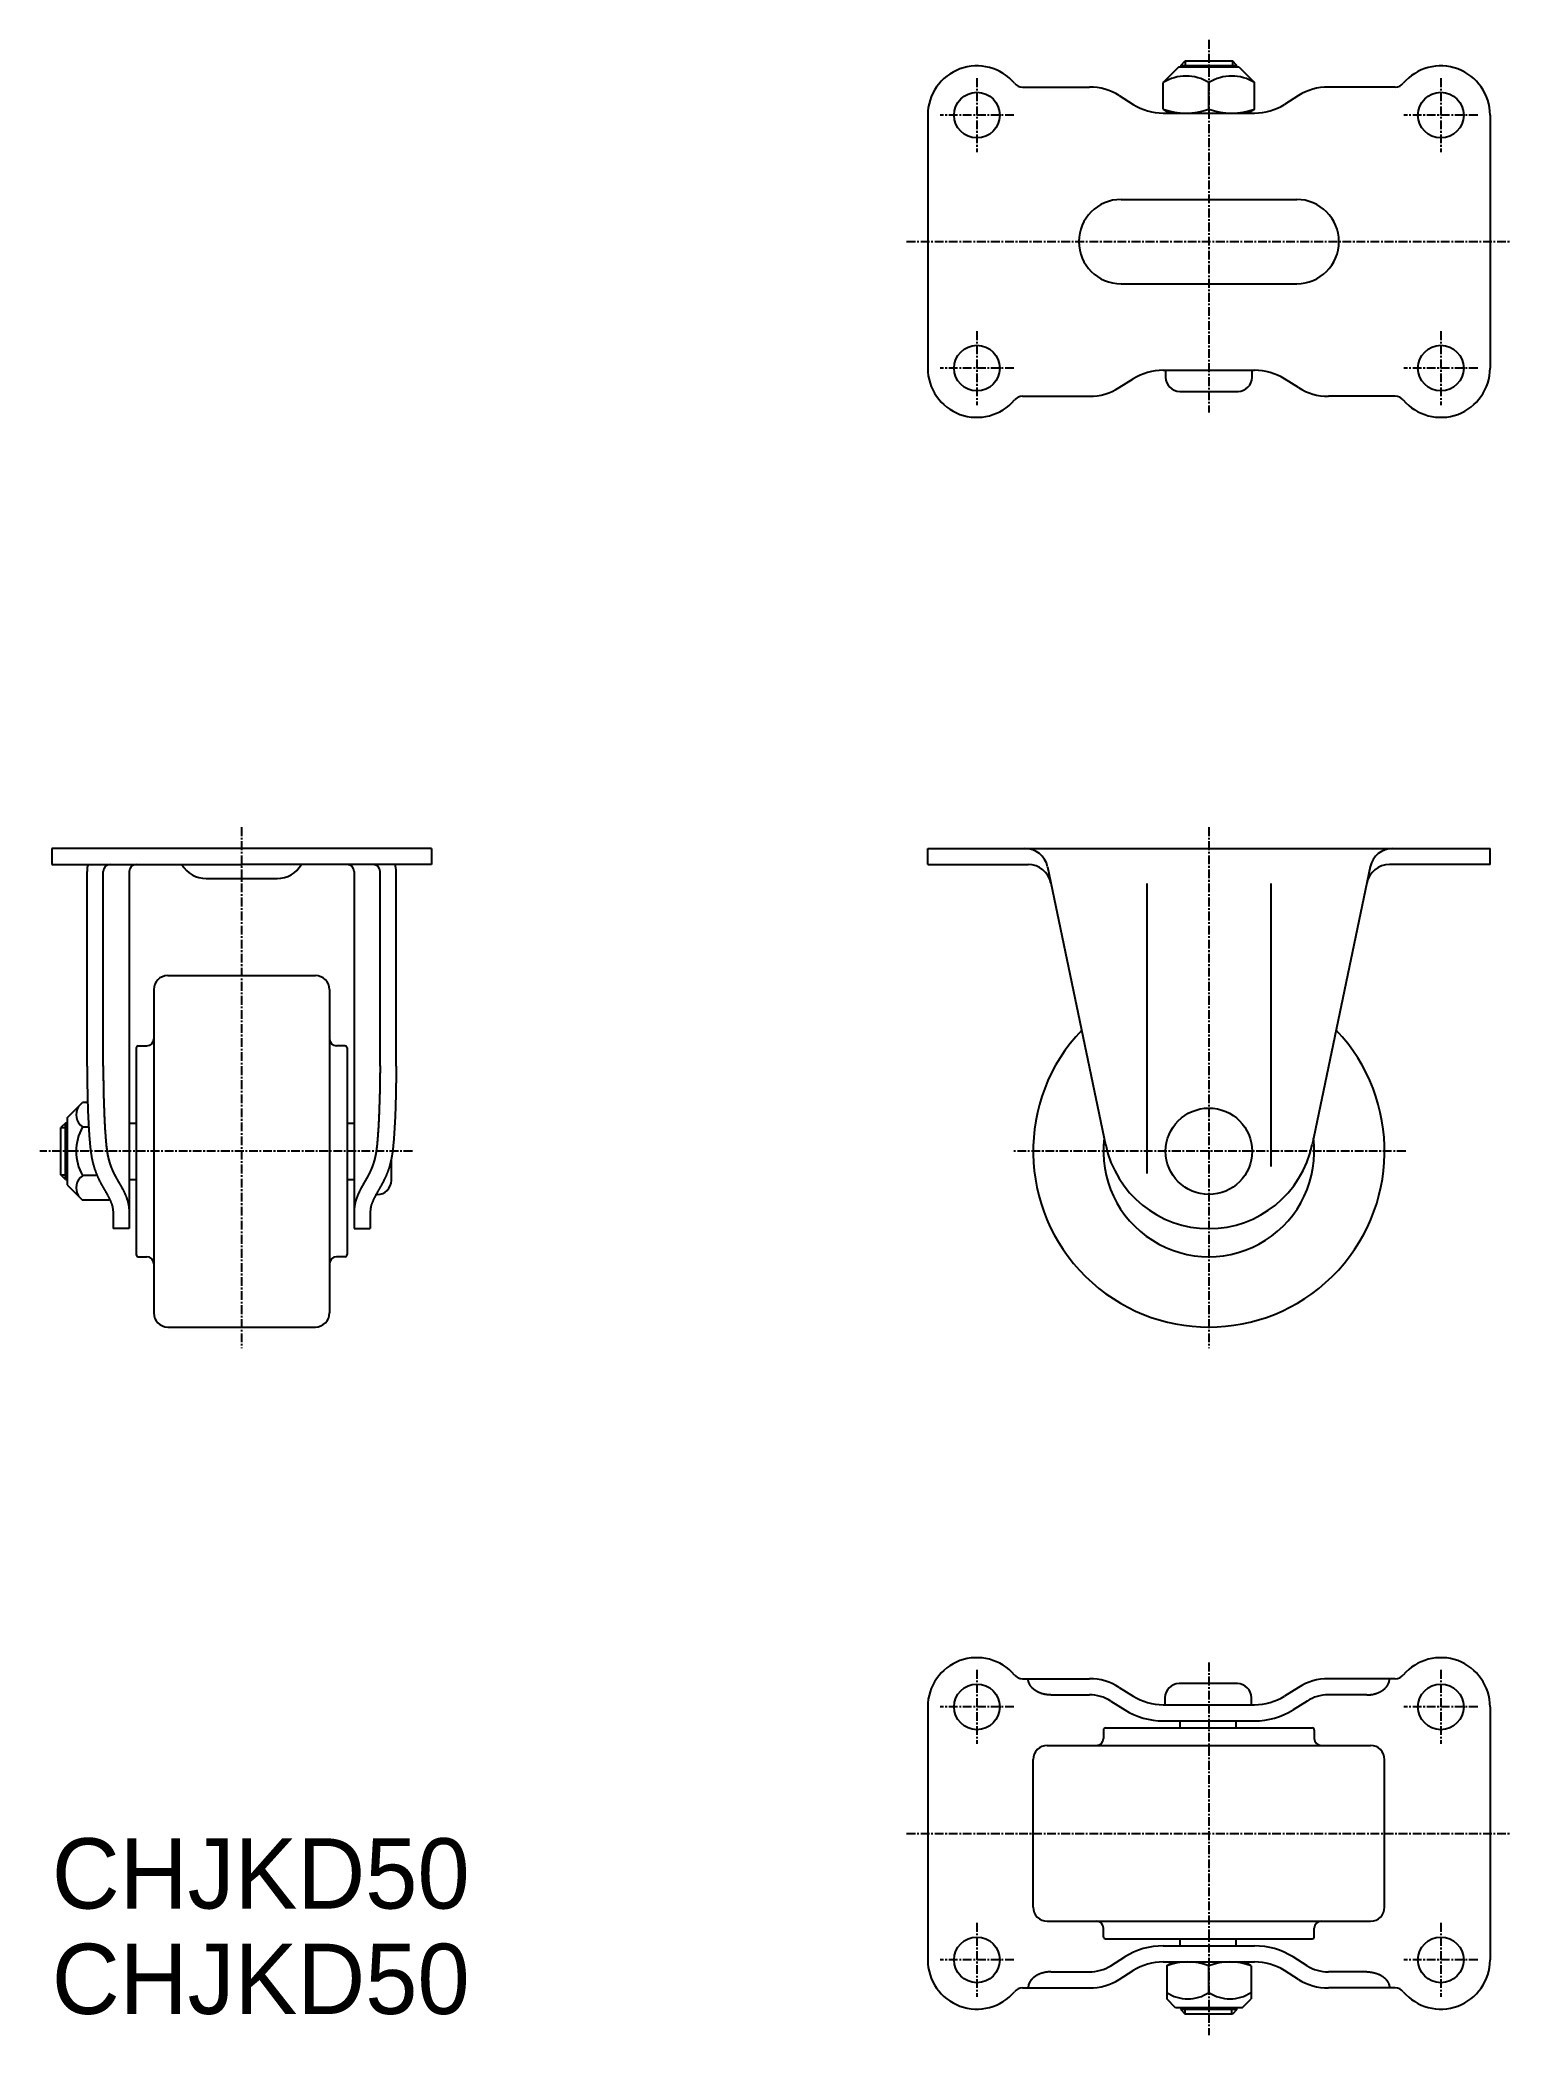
# Model space of a CAD drawing. Extents: x -3927 to -3717, y -591 to -307.
import ezdxf

# ---------------------------------------------------------------- set-up
doc = ezdxf.new("R2010")
doc.units = 0
doc.linetypes.add('CENTER', pattern=[2, 1.25, -0.25, 0.25, -0.25])
doc.layers.get('0').update_dxf_attribs({"linetype": 'CONTINUOUS'})
doc.layers.add('CENTER', color=1, linetype='CENTER')

msp = doc.modelspace()

# ---------------------------------------------------------------- texts
at = {"color": 7, "linetype": 'CONTINUOUS'}
for p in [(-3924.8, -573.34), (-3924.8, -588.34)]:
    msp.add_text('CHJKD50', height=10, dxfattribs=at).set_placement(p)

# ---------------------------------------------------------------- linework, layer by layer
at = {"color": 7, "linetype": 'CONTINUOUS'}
for p, q in [((-3764.51, -311.38), (-3766.69, -313.56)), ((-3755.87, -311.38), (-3764.51, -311.38)), ((-3764.19, -311.1), (-3763.57, -310.48)), ((-3764.19, -311.1), (-3756.19, -311.1)), ((-3764.19, -311.1), (-3764.19, -311.38)), ((-3763.57, -310.48), (-3756.82, -310.48)), ((-3756.19, -311.1), (-3756.82, -310.48)), ((-3756.19, -311.38), (-3756.19, -311.1)), ((-3755.87, -311.38), (-3753.69, -313.56)), ((-3786.71, -314.18), (-3777.19, -314.18)), ((-3766.69, -317.34), (-3766.69, -313.56)), ((-3760.19, -317.34), (-3760.19, -313.56)), ((-3753.69, -317.34), (-3753.69, -313.56)), ((-3733.67, -314.18), (-3743.19, -314.18)), ((-3772.94, -315.4), (-3770.95, -316.65)), ((-3766.69, -317.34), (-3765.76, -317.88)), ((-3766.69, -317.88), (-3753.69, -317.88)), ((-3753.69, -317.34), (-3754.62, -317.88)), ((-3747.45, -315.4), (-3749.44, -316.65)), ((-3800.19, -318.18), (-3800.19, -354.18)), ((-3720.19, -318.18), (-3720.19, -354.18)), ((-3772.69, -330.18), (-3747.69, -330.18)), ((-3772.69, -342.18), (-3747.69, -342.18)), ((-3766.69, -354.48), (-3753.69, -354.48)), ((-3766.34, -354.48), (-3766.34, -355.48)), ((-3754.04, -355.48), (-3754.04, -354.48)), ((-3772.94, -356.95), (-3770.95, -355.7)), ((-3764.34, -357.48), (-3756.04, -357.48)), ((-3747.45, -356.95), (-3749.44, -355.7)), ((-3786.71, -358.18), (-3777.19, -358.18)), ((-3733.67, -358.18), (-3743.19, -358.18)), ((-3870.8, -422.5), (-3924.8, -422.5)), ((-3924.8, -422.5), (-3924.8, -424.8)), ((-3870.8, -422.5), (-3870.8, -424.8)), ((-3800.19, -422.5), (-3720.19, -422.5)), ((-3800.19, -424.8), (-3800.19, -422.5)), ((-3720.19, -424.8), (-3720.19, -422.5)), ((-3924.8, -424.8), (-3897.8, -424.8)), ((-3870.8, -424.8), (-3897.8, -424.8)), ((-3800.19, -424.8), (-3785.89, -424.8)), ((-3783.14, -425.12), (-3774.88, -464.67)), ((-3737.24, -425.12), (-3745.51, -464.67)), ((-3720.19, -424.8), (-3734.49, -424.8)), ((-3919.8, -453.49), (-3919.8, -425.8)), ((-3917.5, -453.48), (-3917.5, -425.8)), ((-3913.8, -425.8), (-3913.8, -476.6)), ((-3902.84, -426.8), (-3892.76, -426.8)), ((-3881.8, -425.8), (-3881.8, -476.6)), ((-3878.1, -453.48), (-3878.1, -425.8)), ((-3875.8, -453.49), (-3875.8, -425.8)), ((-3769, -427.5), (-3769, -468.74)), ((-3751.39, -427.5), (-3751.39, -467.74)), ((-3910.3, -442.6), (-3910.3, -488.6)), ((-3908.3, -440.6), (-3887.3, -440.6)), ((-3885.3, -442.6), (-3885.3, -488.6)), ((-3912.8, -450.9), (-3912.8, -480.3)), ((-3912.5, -450.6), (-3911.3, -450.6)), ((-3883.1, -450.6), (-3884.3, -450.6)), ((-3882.8, -450.9), (-3882.8, -480.3)), ((-3922.6, -460.85), (-3920.42, -458.67)), ((-3919.71, -458.67), (-3920.42, -458.67)), ((-3922.88, -461.6), (-3923.5, -462.22)), ((-3923.5, -468.97), (-3923.5, -462.22)), ((-3922.88, -469.6), (-3922.88, -461.6)), ((-3922.6, -461.6), (-3922.88, -461.6)), ((-3922.6, -460.85), (-3922.6, -470.35)), ((-3920.42, -462.14), (-3919.56, -462.14)), ((-3913.8, -461.6), (-3912.8, -461.6)), ((-3882.8, -461.6), (-3881.8, -461.6)), ((-3876.5, -469.75), (-3876.5, -466.65)), ((-3922.88, -469.6), (-3923.5, -468.97)), ((-3922.88, -469.6), (-3922.6, -469.6)), ((-3922.6, -470.35), (-3920.42, -472.53)), ((-3918.35, -469.06), (-3920.42, -469.06)), ((-3913.8, -469.6), (-3912.8, -469.6)), ((-3882.8, -469.6), (-3881.8, -469.6)), ((-3916.64, -472.53), (-3920.42, -472.53)), ((-3916.64, -472.53), (-3916.58, -472.43)), ((-3878.68, -471.75), (-3878.5, -471.75)), ((-3916.1, -474.12), (-3916.1, -476.6)), ((-3913.8, -476.6), (-3916.1, -476.6)), ((-3881.8, -476.6), (-3879.5, -476.6)), ((-3879.5, -474.12), (-3879.5, -476.6)), ((-3912.5, -480.6), (-3911.3, -480.6)), ((-3883.1, -480.6), (-3884.3, -480.6)), ((-3908.3, -490.6), (-3887.3, -490.6)), ((-3786.71, -540.64), (-3777.19, -540.64)), ((-3772.94, -541.87), (-3770.95, -543.12)), ((-3756.14, -541.34), (-3764.44, -541.34)), ((-3747.45, -541.87), (-3749.44, -543.12)), ((-3733.67, -540.64), (-3743.19, -540.64)), ((-3800.19, -544.64), (-3800.19, -580.64)), ((-3782.66, -542.94), (-3777.19, -542.94)), ((-3774.16, -543.81), (-3772.17, -545.06)), ((-3766.69, -544.34), (-3753.69, -544.34)), ((-3766.44, -543.34), (-3766.44, -544.34)), ((-3754.14, -544.34), (-3754.14, -543.34)), ((-3746.22, -543.81), (-3748.22, -545.06)), ((-3737.72, -542.94), (-3743.19, -542.94)), ((-3720.19, -544.64), (-3720.19, -580.64)), ((-3774.89, -547.64), (-3745.49, -547.64)), ((-3766.69, -546.64), (-3753.69, -546.64)), ((-3764.29, -547.64), (-3764.29, -546.64)), ((-3756.29, -547.64), (-3756.29, -546.64)), ((-3783.19, -550.14), (-3737.19, -550.14)), ((-3775.19, -547.94), (-3775.19, -549.14)), ((-3745.19, -547.94), (-3745.19, -549.14)), ((-3785.19, -573.14), (-3785.19, -552.14)), ((-3735.19, -573.14), (-3735.19, -552.14)), ((-3783.19, -575.14), (-3737.19, -575.14)), ((-3775.19, -577.34), (-3775.19, -576.14)), ((-3745.19, -577.34), (-3745.19, -576.14)), ((-3774.89, -577.64), (-3745.49, -577.64)), ((-3766.69, -578.64), (-3753.69, -578.64)), ((-3764.29, -578.64), (-3764.29, -577.64)), ((-3756.29, -578.64), (-3756.29, -577.64)), ((-3774.16, -581.47), (-3772.17, -580.22)), ((-3766.69, -580.94), (-3753.69, -580.94)), ((-3766.19, -581.48), (-3765.26, -580.94)), ((-3766.19, -581.48), (-3766.19, -586.19)), ((-3760.19, -585.26), (-3760.19, -581.48)), ((-3754.19, -581.48), (-3755.12, -580.94)), ((-3754.19, -581.48), (-3754.19, -586.19)), ((-3746.22, -581.47), (-3748.22, -580.22)), ((-3786.71, -584.64), (-3777.19, -584.64)), ((-3782.66, -582.34), (-3777.19, -582.34)), ((-3772.94, -583.42), (-3770.95, -582.17)), ((-3747.45, -583.42), (-3749.44, -582.17)), ((-3737.72, -582.34), (-3743.19, -582.34)), ((-3733.67, -584.64), (-3743.19, -584.64)), ((-3764.94, -587.44), (-3766.19, -586.19)), ((-3755.44, -587.44), (-3764.94, -587.44)), ((-3764.19, -587.44), (-3764.19, -587.72)), ((-3756.19, -587.72), (-3756.19, -587.44)), ((-3755.44, -587.44), (-3754.19, -586.19)), ((-3756.19, -587.72), (-3764.19, -587.72)), ((-3764.19, -587.72), (-3763.57, -588.34)), ((-3756.82, -588.34), (-3763.57, -588.34)), ((-3756.19, -587.72), (-3756.82, -588.34))]:
    msp.add_line(p, q, dxfattribs=at)
at = {"color": 3, "linetype": 'CONTINUOUS'}
for p, q in [((-3763.57, -310.48), (-3763.57, -311.38)), ((-3756.82, -310.48), (-3756.82, -311.38)), ((-3923.5, -462.22), (-3922.6, -462.22)), ((-3923.5, -468.97), (-3922.6, -468.97)), ((-3763.57, -588.34), (-3763.57, -587.44)), ((-3756.91, -588.34), (-3756.91, -587.44))]:
    msp.add_line(p, q, dxfattribs=at)
at = {"color": 7, "linetype": 'CONTINUOUS'}
for points in [[(-3919.8, -453.49, 0), (-3919.8, -453.55, 0), (-3919.8, -453.6, 0), (-3919.8, -453.66, 0), (-3919.8, -453.72, 0), (-3919.8, -453.77, 0), (-3919.8, -453.83, 0), (-3919.8, -453.88, 0), (-3919.8, -453.94, 0), (-3919.8, -453.99, 0), (-3919.8, -454.05, 0), (-3919.79, -454.1, 0), (-3919.79, -454.16, 0), (-3919.79, -454.22, 0), (-3919.79, -454.27, 0), (-3919.79, -454.33, 0), (-3919.79, -454.38, 0), (-3919.79, -454.44, 0), (-3919.79, -454.49, 0), (-3919.79, -454.55, 0), (-3919.79, -454.6, 0), (-3919.79, -454.66, 0), (-3919.79, -454.72, 0), (-3919.79, -454.77, 0), (-3919.79, -454.83, 0), (-3919.78, -454.88, 0), (-3919.78, -454.94, 0), (-3919.78, -454.99, 0), (-3919.78, -455.05, 0), (-3919.78, -455.1, 0), (-3919.78, -455.16, 0), (-3919.78, -455.22, 0), (-3919.78, -455.27, 0), (-3919.78, -455.33, 0), (-3919.78, -455.38, 0), (-3919.78, -455.44, 0), (-3919.78, -455.49, 0), (-3919.77, -455.55, 0), (-3919.77, -455.61, 0), (-3919.77, -455.66, 0), (-3919.77, -455.72, 0), (-3919.77, -455.77, 0), (-3919.77, -455.83, 0), (-3919.77, -455.88, 0), (-3919.77, -455.94, 0), (-3919.77, -455.99, 0), (-3919.77, -456.05, 0), (-3919.77, -456.11, 0), (-3919.77, -456.16, 0), (-3919.76, -456.22, 0), (-3919.76, -456.27, 0), (-3919.76, -456.33, 0), (-3919.76, -456.38, 0), (-3919.76, -456.44, 0), (-3919.76, -456.49, 0), (-3919.76, -456.55, 0), (-3919.76, -456.61, 0), (-3919.76, -456.66, 0), (-3919.76, -456.72, 0), (-3919.75, -456.77, 0), (-3919.75, -456.83, 0), (-3919.75, -456.88, 0), (-3919.75, -456.94, 0), (-3919.75, -456.99, 0), (-3919.75, -457.05, 0), (-3919.75, -457.11, 0), (-3919.75, -457.16, 0), (-3919.75, -457.22, 0), (-3919.74, -457.27, 0), (-3919.74, -457.33, 0), (-3919.74, -457.38, 0), (-3919.74, -457.44, 0), (-3919.74, -457.49, 0), (-3919.74, -457.55, 0), (-3919.74, -457.61, 0), (-3919.74, -457.66, 0), (-3919.73, -457.72, 0), (-3919.73, -457.77, 0), (-3919.73, -457.83, 0), (-3919.73, -457.88, 0), (-3919.73, -457.94, 0), (-3919.73, -457.99, 0), (-3919.73, -458.05, 0), (-3919.72, -458.11, 0), (-3919.72, -458.16, 0), (-3919.72, -458.22, 0), (-3919.72, -458.27, 0), (-3919.72, -458.33, 0), (-3919.72, -458.38, 0), (-3919.72, -458.44, 0), (-3919.71, -458.49, 0), (-3919.71, -458.55, 0), (-3919.71, -458.61, 0), (-3919.71, -458.66, 0), (-3919.71, -458.72, 0), (-3919.71, -458.77, 0), (-3919.71, -458.83, 0), (-3919.7, -458.88, 0), (-3919.7, -458.94, 0), (-3919.7, -458.99, 0), (-3919.7, -459.05, 0), (-3919.7, -459.11, 0), (-3919.69, -459.16, 0), (-3919.69, -459.22, 0), (-3919.69, -459.27, 0), (-3919.69, -459.33, 0), (-3919.69, -459.38, 0), (-3919.69, -459.44, 0), (-3919.68, -459.49, 0), (-3919.68, -459.55, 0), (-3919.68, -459.61, 0), (-3919.68, -459.66, 0), (-3919.68, -459.72, 0), (-3919.67, -459.77, 0), (-3919.67, -459.83, 0), (-3919.67, -459.88, 0), (-3919.67, -459.94, 0), (-3919.67, -459.99, 0), (-3919.66, -460.05, 0), (-3919.66, -460.1, 0), (-3919.66, -460.16, 0), (-3919.66, -460.22, 0), (-3919.65, -460.27, 0), (-3919.65, -460.33, 0), (-3919.65, -460.38, 0), (-3919.65, -460.44, 0), (-3919.65, -460.49, 0), (-3919.64, -460.55, 0), (-3919.64, -460.6, 0), (-3919.64, -460.66, 0), (-3919.64, -460.72, 0), (-3919.63, -460.77, 0), (-3919.63, -460.83, 0), (-3919.63, -460.88, 0), (-3919.63, -460.94, 0), (-3919.62, -460.99, 0), (-3919.62, -461.05, 0), (-3919.62, -461.1, 0), (-3919.62, -461.16, 0), (-3919.61, -461.22, 0), (-3919.61, -461.27, 0), (-3919.61, -461.33, 0), (-3919.6, -461.38, 0), (-3919.6, -461.44, 0), (-3919.6, -461.49, 0), (-3919.6, -461.55, 0), (-3919.59, -461.6, 0), (-3919.59, -461.66, 0), (-3919.59, -461.72, 0), (-3919.58, -461.77, 0), (-3919.58, -461.83, 0), (-3919.58, -461.88, 0), (-3919.58, -461.94, 0), (-3919.57, -461.99, 0), (-3919.57, -462.05, 0), (-3919.57, -462.1, 0), (-3919.56, -462.16, 0), (-3919.56, -462.21, 0), (-3919.56, -462.27, 0), (-3919.55, -462.33, 0), (-3919.55, -462.38, 0), (-3919.55, -462.44, 0), (-3919.54, -462.49, 0), (-3919.54, -462.55, 0), (-3919.54, -462.6, 0), (-3919.53, -462.66, 0), (-3919.53, -462.71, 0), (-3919.52, -462.77, 0), (-3919.52, -462.83, 0), (-3919.52, -462.88, 0), (-3919.51, -462.94, 0), (-3919.51, -462.99, 0), (-3919.51, -463.05, 0), (-3919.5, -463.1, 0), (-3919.5, -463.16, 0), (-3919.49, -463.21, 0), (-3919.49, -463.27, 0), (-3919.49, -463.32, 0), (-3919.48, -463.38, 0), (-3919.48, -463.44, 0), (-3919.48, -463.49, 0), (-3919.47, -463.55, 0), (-3919.47, -463.6, 0), (-3919.46, -463.66, 0), (-3919.46, -463.71, 0), (-3919.45, -463.77, 0), (-3919.45, -463.82, 0), (-3919.45, -463.88, 0), (-3919.44, -463.94, 0), (-3919.44, -463.99, 0), (-3919.43, -464.05, 0), (-3919.43, -464.1, 0), (-3919.42, -464.16, 0), (-3919.42, -464.21, 0), (-3919.41, -464.27, 0), (-3919.41, -464.32, 0), (-3919.4, -464.38, 0), (-3919.4, -464.43, 0), (-3919.39, -464.49, 0), (-3919.39, -464.55, 0), (-3919.38, -464.6, 0), (-3919.38, -464.66, 0), (-3919.37, -464.71, 0), (-3919.37, -464.77, 0), (-3919.36, -464.82, 0), (-3919.36, -464.88, 0), (-3919.35, -464.93, 0), (-3919.35, -464.99, 0), (-3919.34, -465.04, 0), (-3919.33, -465.1, 0), (-3919.33, -465.15, 0), (-3919.32, -465.21, 0), (-3919.32, -465.26, 0), (-3919.31, -465.32, 0), (-3919.3, -465.38, 0), (-3919.3, -465.43, 0), (-3919.29, -465.49, 0), (-3919.28, -465.54, 0), (-3919.27, -465.6, 0), (-3919.27, -465.65, 0), (-3919.26, -465.71, 0), (-3919.25, -465.76, 0), (-3919.24, -465.82, 0), (-3919.24, -465.87, 0), (-3919.23, -465.93, 0), (-3919.22, -465.98, 0), (-3919.21, -466.04, 0), (-3919.2, -466.09, 0), (-3919.19, -466.15, 0), (-3919.18, -466.2, 0), (-3919.18, -466.25, 0), (-3919.17, -466.31, 0), (-3919.16, -466.36, 0), (-3919.15, -466.42, 0), (-3919.14, -466.47, 0), (-3919.13, -466.53, 0), (-3919.11, -466.58, 0), (-3919.1, -466.64, 0), (-3919.09, -466.69, 0), (-3919.08, -466.75, 0), (-3919.07, -466.8, 0), (-3919.06, -466.85, 0), (-3919.05, -466.91, 0), (-3919.03, -466.96, 0), (-3919.02, -467.02, 0), (-3919.01, -467.07, 0), (-3919, -467.13, 0), (-3918.98, -467.18, 0), (-3918.97, -467.23, 0), (-3918.96, -467.29, 0), (-3918.94, -467.34, 0), (-3918.93, -467.4, 0), (-3918.91, -467.45, 0), (-3918.9, -467.5, 0), (-3918.88, -467.56, 0), (-3918.87, -467.61, 0), (-3918.85, -467.66, 0), (-3918.84, -467.72, 0), (-3918.82, -467.77, 0), (-3918.81, -467.82, 0), (-3918.79, -467.88, 0), (-3918.77, -467.93, 0), (-3918.76, -467.98, 0), (-3918.74, -468.04, 0), (-3918.72, -468.09, 0), (-3918.71, -468.14, 0), (-3918.69, -468.19, 0), (-3918.67, -468.25, 0), (-3918.65, -468.3, 0), (-3918.63, -468.35, 0), (-3918.61, -468.41, 0), (-3918.6, -468.46, 0), (-3918.58, -468.51, 0), (-3918.56, -468.56, 0), (-3918.54, -468.61, 0), (-3918.52, -468.67, 0), (-3918.5, -468.72, 0), (-3918.48, -468.77, 0), (-3918.46, -468.82, 0), (-3918.44, -468.87, 0), (-3918.41, -468.92, 0), (-3918.39, -468.98, 0), (-3918.37, -469.03, 0), (-3918.35, -469.08, 0), (-3918.33, -469.13, 0), (-3918.31, -469.18, 0), (-3918.28, -469.23, 0), (-3918.26, -469.28, 0), (-3918.24, -469.33, 0), (-3918.21, -469.38, 0), (-3918.19, -469.43, 0), (-3918.17, -469.48, 0), (-3918.14, -469.53, 0), (-3918.12, -469.58, 0), (-3918.1, -469.63, 0), (-3918.07, -469.68, 0), (-3918.05, -469.73, 0), (-3918.02, -469.78, 0), (-3918, -469.83, 0), (-3917.97, -469.88, 0), (-3917.95, -469.93, 0), (-3917.92, -469.98, 0), (-3917.9, -470.03, 0), (-3917.87, -470.08, 0), (-3917.84, -470.13, 0), (-3917.82, -470.18, 0), (-3917.79, -470.23, 0), (-3917.77, -470.28, 0), (-3917.74, -470.33, 0), (-3917.71, -470.37, 0), (-3917.69, -470.42, 0), (-3917.66, -470.47, 0), (-3917.63, -470.52, 0), (-3917.61, -470.57, 0), (-3917.58, -470.62, 0), (-3917.55, -470.67, 0), (-3917.52, -470.71, 0), (-3917.5, -470.76, 0), (-3917.47, -470.81, 0), (-3917.44, -470.86, 0), (-3917.41, -470.91, 0), (-3917.39, -470.96, 0), (-3917.36, -471, 0), (-3917.33, -471.05, 0), (-3917.3, -471.1, 0), (-3917.27, -471.15, 0), (-3917.25, -471.2, 0), (-3917.22, -471.24, 0), (-3917.19, -471.29, 0), (-3917.16, -471.34, 0), (-3917.13, -471.39, 0), (-3917.11, -471.44, 0), (-3917.08, -471.48, 0), (-3917.05, -471.53, 0), (-3917.02, -471.58, 0), (-3916.99, -471.63, 0), (-3916.97, -471.68, 0), (-3916.94, -471.73, 0), (-3916.91, -471.77, 0), (-3916.89, -471.82, 0), (-3916.86, -471.87, 0), (-3916.83, -471.92, 0), (-3916.81, -471.97, 0), (-3916.78, -472.02, 0), (-3916.76, -472.07, 0), (-3916.73, -472.12, 0), (-3916.71, -472.17, 0), (-3916.68, -472.22, 0), (-3916.66, -472.27, 0), (-3916.63, -472.32, 0), (-3916.61, -472.37, 0), (-3916.59, -472.42, 0), (-3916.56, -472.47, 0), (-3916.54, -472.52, 0), (-3916.52, -472.57, 0), (-3916.49, -472.62, 0), (-3916.47, -472.67, 0), (-3916.45, -472.72, 0), (-3916.43, -472.77, 0), (-3916.41, -472.83, 0), (-3916.39, -472.88, 0), (-3916.37, -472.93, 0), (-3916.35, -472.98, 0), (-3916.33, -473.03, 0), (-3916.31, -473.09, 0), (-3916.29, -473.14, 0), (-3916.27, -473.19, 0), (-3916.25, -473.24, 0), (-3916.24, -473.3, 0), (-3916.22, -473.35, 0), (-3916.21, -473.4, 0), (-3916.19, -473.46, 0), (-3916.18, -473.51, 0), (-3916.17, -473.57, 0), (-3916.16, -473.62, 0), (-3916.15, -473.68, 0), (-3916.14, -473.73, 0), (-3916.14, -473.79, 0), (-3916.13, -473.84, 0), (-3916.12, -473.9, 0), (-3916.12, -473.95, 0), (-3916.11, -474.01, 0), (-3916.11, -474.06, 0), (-3916.1, -474.12, 0)], [(-3917.5, -453.46, 0), (-3917.5, -453.48, 0), (-3917.5, -453.5, 0), (-3917.5, -453.51, 0), (-3917.5, -453.53, 0), (-3917.5, -453.55, 0), (-3917.5, -453.56, 0), (-3917.5, -453.58, 0), (-3917.5, -453.6, 0), (-3917.5, -453.61, 0), (-3917.5, -453.63, 0), (-3917.5, -453.65, 0), (-3917.5, -453.66, 0), (-3917.5, -453.68, 0), (-3917.5, -453.7, 0), (-3917.5, -453.71, 0), (-3917.5, -453.73, 0), (-3917.5, -453.75, 0), (-3917.5, -453.76, 0), (-3917.5, -453.78, 0), (-3917.5, -453.8, 0), (-3917.5, -453.81, 0), (-3917.5, -453.83, 0), (-3917.5, -453.85, 0), (-3917.5, -453.86, 0), (-3917.5, -453.88, 0), (-3917.5, -453.9, 0), (-3917.5, -453.91, 0), (-3917.5, -453.93, 0), (-3917.5, -453.95, 0), (-3917.5, -453.96, 0), (-3917.5, -453.98, 0), (-3917.5, -454, 0), (-3917.5, -454.01, 0), (-3917.5, -454.03, 0), (-3917.5, -454.05, 0), (-3917.49, -454.06, 0), (-3917.49, -454.08, 0), (-3917.49, -454.1, 0), (-3917.49, -454.11, 0), (-3917.49, -454.13, 0), (-3917.49, -454.15, 0), (-3917.49, -454.16, 0), (-3917.49, -454.18, 0), (-3917.49, -454.2, 0), (-3917.49, -454.21, 0), (-3917.49, -454.23, 0), (-3917.49, -454.25, 0), (-3917.49, -454.26, 0), (-3917.49, -454.28, 0), (-3917.49, -454.3, 0), (-3917.49, -454.31, 0), (-3917.49, -454.33, 0), (-3917.49, -454.35, 0), (-3917.49, -454.36, 0), (-3917.49, -454.38, 0), (-3917.49, -454.4, 0), (-3917.49, -454.41, 0), (-3917.49, -454.43, 0), (-3917.49, -454.45, 0), (-3917.49, -454.46, 0), (-3917.49, -454.48, 0), (-3917.49, -454.49, 0), (-3917.49, -454.51, 0), (-3917.49, -454.53, 0), (-3917.49, -454.54, 0), (-3917.49, -454.56, 0), (-3917.49, -454.58, 0), (-3917.49, -454.59, 0), (-3917.49, -454.61, 0), (-3917.49, -454.63, 0), (-3917.49, -454.64, 0), (-3917.49, -454.66, 0), (-3917.49, -454.68, 0), (-3917.49, -454.69, 0), (-3917.49, -454.71, 0), (-3917.49, -454.73, 0), (-3917.49, -454.74, 0), (-3917.49, -454.76, 0), (-3917.49, -454.78, 0), (-3917.49, -454.79, 0), (-3917.49, -454.81, 0), (-3917.48, -454.83, 0), (-3917.48, -454.84, 0), (-3917.48, -454.86, 0), (-3917.48, -454.88, 0), (-3917.48, -454.89, 0), (-3917.48, -454.91, 0), (-3917.48, -454.93, 0), (-3917.48, -454.94, 0), (-3917.48, -454.96, 0), (-3917.48, -454.98, 0), (-3917.48, -454.99, 0), (-3917.48, -455.01, 0), (-3917.48, -455.03, 0), (-3917.48, -455.04, 0), (-3917.48, -455.06, 0), (-3917.48, -455.08, 0), (-3917.48, -455.09, 0), (-3917.48, -455.11, 0), (-3917.48, -455.12, 0), (-3917.48, -455.14, 0), (-3917.48, -455.16, 0), (-3917.48, -455.17, 0), (-3917.48, -455.19, 0), (-3917.48, -455.21, 0), (-3917.48, -455.22, 0), (-3917.48, -455.24, 0), (-3917.48, -455.26, 0), (-3917.48, -455.27, 0), (-3917.48, -455.29, 0), (-3917.48, -455.31, 0), (-3917.48, -455.32, 0), (-3917.48, -455.34, 0), (-3917.48, -455.36, 0), (-3917.48, -455.37, 0), (-3917.48, -455.39, 0), (-3917.48, -455.41, 0), (-3917.48, -455.42, 0), (-3917.48, -455.44, 0), (-3917.48, -455.46, 0), (-3917.48, -455.47, 0), (-3917.48, -455.49, 0), (-3917.48, -455.51, 0), (-3917.47, -455.52, 0), (-3917.47, -455.54, 0), (-3917.47, -455.56, 0), (-3917.47, -455.57, 0), (-3917.47, -455.59, 0), (-3917.47, -455.6, 0), (-3917.47, -455.62, 0), (-3917.47, -455.64, 0), (-3917.47, -455.65, 0), (-3917.47, -455.67, 0), (-3917.47, -455.69, 0), (-3917.47, -455.7, 0), (-3917.47, -455.72, 0), (-3917.47, -455.74, 0), (-3917.47, -455.75, 0), (-3917.47, -455.77, 0), (-3917.47, -455.79, 0), (-3917.47, -455.8, 0), (-3917.47, -455.82, 0), (-3917.47, -455.84, 0), (-3917.47, -455.85, 0), (-3917.47, -455.87, 0), (-3917.47, -455.89, 0), (-3917.47, -455.9, 0), (-3917.47, -455.92, 0), (-3917.47, -455.94, 0), (-3917.47, -455.95, 0), (-3917.47, -455.97, 0), (-3917.47, -455.99, 0), (-3917.47, -456, 0), (-3917.47, -456.02, 0), (-3917.47, -456.03, 0), (-3917.47, -456.05, 0), (-3917.47, -456.07, 0), (-3917.47, -456.08, 0), (-3917.47, -456.1, 0), (-3917.47, -456.12, 0), (-3917.47, -456.13, 0), (-3917.46, -456.15, 0), (-3917.46, -456.17, 0), (-3917.46, -456.18, 0), (-3917.46, -456.2, 0), (-3917.46, -456.22, 0), (-3917.46, -456.23, 0), (-3917.46, -456.25, 0), (-3917.46, -456.27, 0), (-3917.46, -456.28, 0), (-3917.46, -456.3, 0), (-3917.46, -456.32, 0), (-3917.46, -456.33, 0), (-3917.46, -456.35, 0), (-3917.46, -456.36, 0), (-3917.46, -456.38, 0), (-3917.46, -456.4, 0), (-3917.46, -456.41, 0), (-3917.46, -456.43, 0), (-3917.46, -456.45, 0), (-3917.46, -456.46, 0), (-3917.46, -456.48, 0), (-3917.46, -456.5, 0), (-3917.46, -456.51, 0), (-3917.46, -456.53, 0), (-3917.46, -456.55, 0), (-3917.46, -456.56, 0), (-3917.46, -456.58, 0), (-3917.46, -456.6, 0), (-3917.46, -456.61, 0), (-3917.46, -456.63, 0), (-3917.46, -456.65, 0), (-3917.46, -456.66, 0), (-3917.46, -456.68, 0), (-3917.46, -456.69, 0), (-3917.45, -456.71, 0), (-3917.45, -456.73, 0), (-3917.45, -456.74, 0), (-3917.45, -456.76, 0), (-3917.45, -456.78, 0), (-3917.45, -456.79, 0), (-3917.45, -456.81, 0), (-3917.45, -456.83, 0), (-3917.45, -456.84, 0), (-3917.45, -456.86, 0), (-3917.45, -456.88, 0), (-3917.45, -456.89, 0), (-3917.45, -456.91, 0), (-3917.45, -456.93, 0), (-3917.45, -456.94, 0), (-3917.45, -456.96, 0), (-3917.45, -456.97, 0), (-3917.45, -456.99, 0), (-3917.45, -457.01, 0), (-3917.45, -457.02, 0), (-3917.45, -457.04, 0), (-3917.45, -457.06, 0), (-3917.45, -457.07, 0), (-3917.45, -457.09, 0), (-3917.45, -457.11, 0), (-3917.45, -457.12, 0), (-3917.45, -457.14, 0), (-3917.45, -457.16, 0), (-3917.45, -457.17, 0), (-3917.45, -457.19, 0), (-3917.45, -457.21, 0), (-3917.44, -457.22, 0), (-3917.44, -457.24, 0), (-3917.44, -457.25, 0), (-3917.44, -457.27, 0), (-3917.44, -457.29, 0), (-3917.44, -457.3, 0), (-3917.44, -457.32, 0), (-3917.44, -457.34, 0), (-3917.44, -457.35, 0), (-3917.44, -457.37, 0), (-3917.44, -457.39, 0), (-3917.44, -457.4, 0), (-3917.44, -457.42, 0), (-3917.44, -457.44, 0), (-3917.44, -457.45, 0), (-3917.44, -457.47, 0), (-3917.44, -457.49, 0), (-3917.44, -457.5, 0), (-3917.44, -457.52, 0), (-3917.44, -457.53, 0), (-3917.44, -457.55, 0), (-3917.44, -457.57, 0), (-3917.44, -457.58, 0), (-3917.44, -457.6, 0), (-3917.44, -457.62, 0), (-3917.44, -457.63, 0), (-3917.44, -457.65, 0), (-3917.43, -457.67, 0), (-3917.43, -457.68, 0), (-3917.43, -457.7, 0), (-3917.43, -457.72, 0), (-3917.43, -457.73, 0), (-3917.43, -457.75, 0), (-3917.43, -457.76, 0), (-3917.43, -457.78, 0), (-3917.43, -457.8, 0), (-3917.43, -457.81, 0), (-3917.43, -457.83, 0), (-3917.43, -457.85, 0), (-3917.43, -457.86, 0), (-3917.43, -457.88, 0), (-3917.43, -457.9, 0), (-3917.43, -457.91, 0), (-3917.43, -457.93, 0), (-3917.43, -457.95, 0), (-3917.43, -457.96, 0), (-3917.43, -457.98, 0), (-3917.43, -457.99, 0), (-3917.43, -458.01, 0), (-3917.43, -458.03, 0), (-3917.43, -458.04, 0), (-3917.43, -458.06, 0), (-3917.42, -458.08, 0), (-3917.42, -458.09, 0), (-3917.42, -458.11, 0), (-3917.42, -458.13, 0), (-3917.42, -458.14, 0), (-3917.42, -458.16, 0), (-3917.42, -458.18, 0), (-3917.42, -458.19, 0), (-3917.42, -458.21, 0), (-3917.42, -458.22, 0), (-3917.42, -458.24, 0), (-3917.42, -458.26, 0), (-3917.42, -458.27, 0), (-3917.42, -458.29, 0), (-3917.42, -458.31, 0), (-3917.42, -458.32, 0), (-3917.42, -458.34, 0), (-3917.42, -458.36, 0), (-3917.42, -458.37, 0), (-3917.42, -458.39, 0), (-3917.42, -458.41, 0), (-3917.42, -458.42, 0), (-3917.42, -458.44, 0), (-3917.41, -458.45, 0), (-3917.41, -458.47, 0), (-3917.41, -458.49, 0), (-3917.41, -458.5, 0), (-3917.41, -458.52, 0), (-3917.41, -458.54, 0), (-3917.41, -458.55, 0), (-3917.41, -458.57, 0), (-3917.41, -458.59, 0), (-3917.41, -458.6, 0), (-3917.41, -458.62, 0), (-3917.41, -458.63, 0), (-3917.41, -458.65, 0), (-3917.41, -458.67, 0), (-3917.41, -458.68, 0), (-3917.41, -458.7, 0), (-3917.41, -458.72, 0), (-3917.41, -458.73, 0), (-3917.41, -458.75, 0), (-3917.41, -458.77, 0), (-3917.41, -458.78, 0), (-3917.4, -458.8, 0), (-3917.4, -458.81, 0), (-3917.4, -458.83, 0), (-3917.4, -458.85, 0), (-3917.4, -458.86, 0), (-3917.4, -458.88, 0), (-3917.4, -458.9, 0), (-3917.4, -458.91, 0), (-3917.4, -458.93, 0), (-3917.4, -458.95, 0), (-3917.4, -458.96, 0), (-3917.4, -458.98, 0), (-3917.4, -459, 0), (-3917.4, -459.01, 0), (-3917.4, -459.03, 0), (-3917.4, -459.04, 0), (-3917.4, -459.06, 0), (-3917.4, -459.08, 0), (-3917.4, -459.09, 0), (-3917.4, -459.11, 0), (-3917.39, -459.13, 0), (-3917.39, -459.14, 0), (-3917.39, -459.16, 0), (-3917.39, -459.18, 0), (-3917.39, -459.19, 0), (-3917.39, -459.21, 0), (-3917.39, -459.22, 0), (-3917.39, -459.24, 0), (-3917.39, -459.26, 0), (-3917.39, -459.27, 0), (-3917.39, -459.29, 0), (-3917.39, -459.31, 0), (-3917.39, -459.32, 0), (-3917.39, -459.34, 0), (-3917.39, -459.36, 0), (-3917.39, -459.37, 0), (-3917.39, -459.39, 0), (-3917.39, -459.4, 0), (-3917.38, -459.42, 0), (-3917.38, -459.44, 0), (-3917.38, -459.45, 0), (-3917.38, -459.47, 0), (-3917.38, -459.49, 0), (-3917.38, -459.5, 0), (-3917.38, -459.52, 0), (-3917.38, -459.54, 0), (-3917.38, -459.55, 0), (-3917.38, -459.57, 0), (-3917.38, -459.58, 0), (-3917.38, -459.6, 0), (-3917.38, -459.62, 0), (-3917.38, -459.63, 0), (-3917.38, -459.65, 0), (-3917.38, -459.67, 0), (-3917.38, -459.68, 0), (-3917.37, -459.7, 0), (-3917.37, -459.71, 0), (-3917.37, -459.73, 0), (-3917.37, -459.75, 0), (-3917.37, -459.76, 0), (-3917.37, -459.78, 0), (-3917.37, -459.8, 0), (-3917.37, -459.81, 0), (-3917.37, -459.83, 0), (-3917.37, -459.85, 0), (-3917.37, -459.86, 0), (-3917.37, -459.88, 0), (-3917.37, -459.89, 0), (-3917.37, -459.91, 0), (-3917.37, -459.93, 0), (-3917.37, -459.94, 0), (-3917.37, -459.96, 0), (-3917.36, -459.98, 0), (-3917.36, -459.99, 0), (-3917.36, -460.01, 0), (-3917.36, -460.03, 0), (-3917.36, -460.04, 0), (-3917.36, -460.06, 0), (-3917.36, -460.07, 0), (-3917.36, -460.09, 0), (-3917.36, -460.11, 0), (-3917.36, -460.12, 0), (-3917.36, -460.14, 0), (-3917.36, -460.16, 0), (-3917.36, -460.17, 0), (-3917.36, -460.19, 0), (-3917.36, -460.2, 0), (-3917.35, -460.22, 0), (-3917.35, -460.24, 0), (-3917.35, -460.25, 0), (-3917.35, -460.27, 0), (-3917.35, -460.29, 0), (-3917.35, -460.3, 0), (-3917.35, -460.32, 0), (-3917.35, -460.34, 0), (-3917.35, -460.35, 0), (-3917.35, -460.37, 0), (-3917.35, -460.38, 0), (-3917.35, -460.4, 0), (-3917.35, -460.42, 0), (-3917.35, -460.43, 0), (-3917.35, -460.45, 0), (-3917.34, -460.47, 0), (-3917.34, -460.48, 0), (-3917.34, -460.5, 0), (-3917.34, -460.51, 0), (-3917.34, -460.53, 0), (-3917.34, -460.55, 0), (-3917.34, -460.56, 0), (-3917.34, -460.58, 0), (-3917.34, -460.6, 0), (-3917.34, -460.61, 0), (-3917.34, -460.63, 0), (-3917.34, -460.64, 0), (-3917.34, -460.66, 0), (-3917.34, -460.68, 0), (-3917.33, -460.69, 0), (-3917.33, -460.71, 0), (-3917.33, -460.73, 0), (-3917.33, -460.74, 0), (-3917.33, -460.76, 0), (-3917.33, -460.78, 0), (-3917.33, -460.79, 0), (-3917.33, -460.81, 0), (-3917.33, -460.82, 0), (-3917.33, -460.84, 0), (-3917.33, -460.86, 0), (-3917.33, -460.87, 0), (-3917.33, -460.89, 0), (-3917.32, -460.91, 0), (-3917.32, -460.92, 0), (-3917.32, -460.94, 0), (-3917.32, -460.95, 0), (-3917.32, -460.97, 0), (-3917.32, -460.99, 0), (-3917.32, -461, 0), (-3917.32, -461.02, 0), (-3917.32, -461.04, 0), (-3917.32, -461.05, 0), (-3917.32, -461.07, 0), (-3917.32, -461.08, 0), (-3917.32, -461.1, 0), (-3917.31, -461.12, 0), (-3917.31, -461.13, 0), (-3917.31, -461.15, 0), (-3917.31, -461.17, 0), (-3917.31, -461.18, 0), (-3917.31, -461.2, 0), (-3917.31, -461.21, 0), (-3917.31, -461.23, 0), (-3917.31, -461.25, 0), (-3917.31, -461.26, 0), (-3917.31, -461.28, 0), (-3917.31, -461.3, 0), (-3917.31, -461.31, 0), (-3917.3, -461.33, 0), (-3917.3, -461.34, 0), (-3917.3, -461.36, 0), (-3917.3, -461.38, 0), (-3917.3, -461.39, 0), (-3917.3, -461.41, 0), (-3917.3, -461.43, 0), (-3917.3, -461.44, 0), (-3917.3, -461.46, 0), (-3917.3, -461.47, 0), (-3917.3, -461.49, 0), (-3917.29, -461.51, 0), (-3917.29, -461.52, 0), (-3917.29, -461.54, 0), (-3917.29, -461.56, 0), (-3917.29, -461.57, 0), (-3917.29, -461.59, 0), (-3917.29, -461.6, 0), (-3917.29, -461.62, 0), (-3917.29, -461.64, 0), (-3917.29, -461.65, 0), (-3917.29, -461.67, 0), (-3917.29, -461.69, 0), (-3917.28, -461.7, 0), (-3917.28, -461.72, 0), (-3917.28, -461.73, 0), (-3917.28, -461.75, 0), (-3917.28, -461.77, 0), (-3917.28, -461.78, 0), (-3917.28, -461.8, 0), (-3917.28, -461.82, 0), (-3917.28, -461.83, 0), (-3917.28, -461.85, 0), (-3917.28, -461.86, 0), (-3917.27, -461.88, 0), (-3917.27, -461.9, 0), (-3917.27, -461.91, 0), (-3917.27, -461.93, 0), (-3917.27, -461.95, 0), (-3917.27, -461.96, 0), (-3917.27, -461.98, 0), (-3917.27, -461.99, 0), (-3917.27, -462.01, 0), (-3917.27, -462.03, 0), (-3917.27, -462.04, 0), (-3917.26, -462.06, 0), (-3917.26, -462.08, 0), (-3917.26, -462.09, 0), (-3917.26, -462.11, 0), (-3917.26, -462.12, 0), (-3917.26, -462.14, 0), (-3917.26, -462.16, 0), (-3917.26, -462.17, 0), (-3917.26, -462.19, 0), (-3917.26, -462.2, 0), (-3917.25, -462.22, 0), (-3917.25, -462.24, 0), (-3917.25, -462.25, 0), (-3917.25, -462.27, 0), (-3917.25, -462.29, 0), (-3917.25, -462.3, 0), (-3917.25, -462.32, 0), (-3917.25, -462.33, 0), (-3917.25, -462.35, 0), (-3917.25, -462.37, 0), (-3917.24, -462.38, 0), (-3917.24, -462.4, 0), (-3917.24, -462.42, 0), (-3917.24, -462.43, 0), (-3917.24, -462.45, 0), (-3917.24, -462.46, 0), (-3917.24, -462.48, 0), (-3917.24, -462.5, 0), (-3917.24, -462.51, 0), (-3917.24, -462.53, 0), (-3917.23, -462.55, 0), (-3917.23, -462.56, 0), (-3917.23, -462.58, 0), (-3917.23, -462.59, 0), (-3917.23, -462.61, 0), (-3917.23, -462.63, 0), (-3917.23, -462.64, 0), (-3917.23, -462.66, 0), (-3917.23, -462.67, 0), (-3917.23, -462.69, 0), (-3917.22, -462.71, 0), (-3917.22, -462.72, 0), (-3917.22, -462.74, 0), (-3917.22, -462.76, 0), (-3917.22, -462.77, 0), (-3917.22, -462.79, 0), (-3917.22, -462.8, 0), (-3917.22, -462.82, 0), (-3917.22, -462.84, 0), (-3917.21, -462.85, 0), (-3917.21, -462.87, 0), (-3917.21, -462.89, 0), (-3917.21, -462.9, 0), (-3917.21, -462.92, 0), (-3917.21, -462.93, 0), (-3917.21, -462.95, 0), (-3917.21, -462.97, 0), (-3917.21, -462.98, 0), (-3917.2, -463, 0), (-3917.2, -463.01, 0), (-3917.2, -463.03, 0), (-3917.2, -463.05, 0), (-3917.2, -463.06, 0), (-3917.2, -463.08, 0), (-3917.2, -463.1, 0), (-3917.2, -463.11, 0), (-3917.2, -463.13, 0), (-3917.19, -463.14, 0), (-3917.19, -463.16, 0), (-3917.19, -463.18, 0), (-3917.19, -463.19, 0), (-3917.19, -463.21, 0), (-3917.19, -463.22, 0), (-3917.19, -463.24, 0), (-3917.19, -463.26, 0), (-3917.18, -463.27, 0), (-3917.18, -463.29, 0), (-3917.18, -463.31, 0), (-3917.18, -463.32, 0), (-3917.18, -463.34, 0), (-3917.18, -463.35, 0), (-3917.18, -463.37, 0), (-3917.18, -463.39, 0), (-3917.18, -463.4, 0), (-3917.17, -463.42, 0), (-3917.17, -463.43, 0), (-3917.17, -463.45, 0), (-3917.17, -463.47, 0), (-3917.17, -463.48, 0), (-3917.17, -463.5, 0), (-3917.17, -463.52, 0), (-3917.17, -463.53, 0), (-3917.16, -463.55, 0), (-3917.16, -463.56, 0), (-3917.16, -463.58, 0), (-3917.16, -463.6, 0), (-3917.16, -463.61, 0), (-3917.16, -463.63, 0), (-3917.16, -463.64, 0), (-3917.16, -463.66, 0), (-3917.15, -463.68, 0), (-3917.15, -463.69, 0), (-3917.15, -463.71, 0), (-3917.15, -463.72, 0), (-3917.15, -463.74, 0), (-3917.15, -463.76, 0), (-3917.15, -463.77, 0), (-3917.15, -463.79, 0), (-3917.14, -463.81, 0), (-3917.14, -463.82, 0), (-3917.14, -463.84, 0), (-3917.14, -463.85, 0), (-3917.14, -463.87, 0), (-3917.14, -463.89, 0), (-3917.14, -463.9, 0), (-3917.14, -463.92, 0), (-3917.13, -463.93, 0), (-3917.13, -463.95, 0), (-3917.13, -463.96, 0), (-3917.13, -463.98, 0), (-3917.13, -464, 0), (-3917.13, -464.01, 0), (-3917.13, -464.03, 0), (-3917.12, -464.04, 0), (-3917.12, -464.06, 0), (-3917.12, -464.08, 0), (-3917.12, -464.09, 0), (-3917.12, -464.11, 0), (-3917.12, -464.12, 0), (-3917.12, -464.14, 0), (-3917.12, -464.16, 0), (-3917.11, -464.17, 0), (-3917.11, -464.19, 0), (-3917.11, -464.2, 0), (-3917.11, -464.22, 0), (-3917.11, -464.23, 0), (-3917.11, -464.25, 0), (-3917.11, -464.27, 0), (-3917.1, -464.28, 0), (-3917.1, -464.3, 0), (-3917.1, -464.31, 0), (-3917.1, -464.33, 0), (-3917.1, -464.34, 0), (-3917.1, -464.36, 0), (-3917.1, -464.37, 0), (-3917.09, -464.39, 0), (-3917.09, -464.41, 0), (-3917.09, -464.42, 0), (-3917.09, -464.44, 0), (-3917.09, -464.45, 0), (-3917.09, -464.47, 0), (-3917.09, -464.48, 0), (-3917.08, -464.5, 0), (-3917.08, -464.51, 0), (-3917.08, -464.53, 0), (-3917.08, -464.54, 0), (-3917.08, -464.56, 0), (-3917.08, -464.58, 0), (-3917.08, -464.59, 0), (-3917.07, -464.61, 0), (-3917.07, -464.62, 0), (-3917.07, -464.64, 0), (-3917.07, -464.65, 0), (-3917.07, -464.67, 0), (-3917.07, -464.68, 0), (-3917.06, -464.7, 0), (-3917.06, -464.71, 0), (-3917.06, -464.73, 0), (-3917.06, -464.74, 0), (-3917.06, -464.76, 0), (-3917.06, -464.77, 0), (-3917.05, -464.79, 0), (-3917.05, -464.8, 0), (-3917.05, -464.82, 0), (-3917.05, -464.83, 0), (-3917.05, -464.85, 0), (-3917.05, -464.86, 0), (-3917.04, -464.88, 0), (-3917.04, -464.89, 0), (-3917.04, -464.91, 0), (-3917.04, -464.92, 0), (-3917.04, -464.94, 0), (-3917.04, -464.95, 0), (-3917.03, -464.97, 0), (-3917.03, -464.98, 0), (-3917.03, -465, 0), (-3917.03, -465.01, 0), (-3917.03, -465.03, 0), (-3917.03, -465.04, 0), (-3917.02, -465.06, 0), (-3917.02, -465.07, 0), (-3917.02, -465.09, 0), (-3917.02, -465.1, 0), (-3917.02, -465.12, 0), (-3917.02, -465.13, 0), (-3917.01, -465.15, 0), (-3917.01, -465.16, 0), (-3917.01, -465.18, 0), (-3917.01, -465.19, 0), (-3917.01, -465.21, 0), (-3917, -465.22, 0), (-3917, -465.24, 0), (-3917, -465.25, 0), (-3917, -465.26, 0), (-3917, -465.28, 0), (-3916.99, -465.29, 0), (-3916.99, -465.31, 0), (-3916.99, -465.32, 0), (-3916.99, -465.34, 0), (-3916.99, -465.35, 0), (-3916.98, -465.37, 0), (-3916.98, -465.38, 0), (-3916.98, -465.4, 0), (-3916.98, -465.41, 0), (-3916.98, -465.42, 0), (-3916.97, -465.44, 0), (-3916.97, -465.45, 0), (-3916.97, -465.47, 0), (-3916.97, -465.48, 0), (-3916.97, -465.5, 0), (-3916.96, -465.51, 0), (-3916.96, -465.52, 0), (-3916.96, -465.54, 0), (-3916.96, -465.55, 0), (-3916.96, -465.57, 0), (-3916.95, -465.58, 0), (-3916.95, -465.6, 0), (-3916.95, -465.61, 0), (-3916.95, -465.62, 0), (-3916.95, -465.64, 0), (-3916.94, -465.65, 0), (-3916.94, -465.67, 0), (-3916.94, -465.68, 0), (-3916.94, -465.7, 0), (-3916.93, -465.71, 0), (-3916.93, -465.72, 0), (-3916.93, -465.74, 0), (-3916.93, -465.75, 0), (-3916.93, -465.77, 0), (-3916.92, -465.78, 0), (-3916.92, -465.79, 0), (-3916.92, -465.81, 0), (-3916.92, -465.82, 0), (-3916.91, -465.84, 0), (-3916.91, -465.85, 0), (-3916.91, -465.86, 0), (-3916.91, -465.88, 0), (-3916.9, -465.89, 0), (-3916.9, -465.9, 0), (-3916.9, -465.92, 0), (-3916.9, -465.93, 0), (-3916.89, -465.95, 0), (-3916.89, -465.96, 0), (-3916.89, -465.97, 0), (-3916.89, -465.99, 0), (-3916.88, -466, 0), (-3916.88, -466.01, 0), (-3916.88, -466.03, 0), (-3916.88, -466.04, 0), (-3916.87, -466.06, 0), (-3916.87, -466.07, 0), (-3916.87, -466.08, 0), (-3916.87, -466.1, 0), (-3916.86, -466.11, 0), (-3916.86, -466.12, 0), (-3916.86, -466.14, 0), (-3916.86, -466.15, 0), (-3916.85, -466.17, 0), (-3916.85, -466.18, 0), (-3916.85, -466.19, 0), (-3916.84, -466.21, 0), (-3916.84, -466.22, 0), (-3916.84, -466.23, 0), (-3916.84, -466.25, 0), (-3916.83, -466.26, 0), (-3916.83, -466.27, 0), (-3916.83, -466.29, 0), (-3916.82, -466.3, 0), (-3916.82, -466.31, 0), (-3916.82, -466.33, 0), (-3916.82, -466.34, 0), (-3916.81, -466.35, 0), (-3916.81, -466.37, 0), (-3916.81, -466.38, 0), (-3916.8, -466.39, 0), (-3916.8, -466.41, 0), (-3916.8, -466.42, 0), (-3916.8, -466.43, 0), (-3916.79, -466.45, 0), (-3916.79, -466.46, 0), (-3916.79, -466.47, 0), (-3916.78, -466.49, 0), (-3916.78, -466.5, 0), (-3916.78, -466.51, 0), (-3916.77, -466.53, 0), (-3916.77, -466.54, 0), (-3916.77, -466.55, 0), (-3916.76, -466.57, 0), (-3916.76, -466.58, 0), (-3916.76, -466.59, 0), (-3916.76, -466.61, 0), (-3916.75, -466.62, 0), (-3916.75, -466.63, 0), (-3916.75, -466.65, 0), (-3916.74, -466.66, 0), (-3916.74, -466.67, 0), (-3916.74, -466.69, 0), (-3916.73, -466.7, 0), (-3916.73, -466.71, 0), (-3916.73, -466.73, 0), (-3916.72, -466.74, 0), (-3916.72, -466.75, 0), (-3916.72, -466.77, 0), (-3916.71, -466.78, 0), (-3916.71, -466.79, 0), (-3916.7, -466.81, 0), (-3916.7, -466.82, 0), (-3916.7, -466.83, 0), (-3916.69, -466.85, 0), (-3916.69, -466.86, 0), (-3916.69, -466.87, 0), (-3916.68, -466.89, 0), (-3916.68, -466.9, 0), (-3916.68, -466.91, 0), (-3916.67, -466.92, 0), (-3916.67, -466.94, 0), (-3916.67, -466.95, 0), (-3916.66, -466.96, 0), (-3916.66, -466.98, 0), (-3916.65, -466.99, 0), (-3916.65, -467, 0), (-3916.65, -467.02, 0), (-3916.64, -467.03, 0), (-3916.64, -467.04, 0), (-3916.64, -467.06, 0), (-3916.63, -467.07, 0), (-3916.63, -467.08, 0), (-3916.62, -467.09, 0), (-3916.62, -467.11, 0), (-3916.62, -467.12, 0), (-3916.61, -467.13, 0), (-3916.61, -467.15, 0), (-3916.61, -467.16, 0), (-3916.6, -467.17, 0), (-3916.6, -467.18, 0), (-3916.59, -467.2, 0), (-3916.59, -467.21, 0), (-3916.59, -467.22, 0), (-3916.58, -467.24, 0), (-3916.58, -467.25, 0), (-3916.57, -467.26, 0), (-3916.57, -467.28, 0), (-3916.57, -467.29, 0), (-3916.56, -467.3, 0), (-3916.56, -467.31, 0), (-3916.55, -467.33, 0), (-3916.55, -467.34, 0), (-3916.54, -467.35, 0), (-3916.54, -467.36, 0), (-3916.54, -467.38, 0), (-3916.53, -467.39, 0), (-3916.53, -467.4, 0), (-3916.52, -467.42, 0), (-3916.52, -467.43, 0), (-3916.52, -467.44, 0), (-3916.51, -467.45, 0), (-3916.51, -467.47, 0), (-3916.5, -467.48, 0), (-3916.5, -467.49, 0), (-3916.49, -467.5, 0), (-3916.49, -467.52, 0), (-3916.48, -467.53, 0), (-3916.48, -467.54, 0), (-3916.48, -467.56, 0), (-3916.47, -467.57, 0), (-3916.47, -467.58, 0), (-3916.46, -467.59, 0), (-3916.46, -467.61, 0), (-3916.45, -467.62, 0), (-3916.45, -467.63, 0), (-3916.44, -467.64, 0), (-3916.44, -467.66, 0), (-3916.44, -467.67, 0), (-3916.43, -467.68, 0), (-3916.43, -467.69, 0), (-3916.42, -467.71, 0), (-3916.42, -467.72, 0), (-3916.41, -467.73, 0), (-3916.41, -467.74, 0), (-3916.4, -467.76, 0), (-3916.4, -467.77, 0), (-3916.39, -467.78, 0), (-3916.39, -467.79, 0), (-3916.38, -467.81, 0), (-3916.38, -467.82, 0), (-3916.37, -467.83, 0), (-3916.37, -467.84, 0), (-3916.36, -467.86, 0), (-3916.36, -467.87, 0), (-3916.35, -467.88, 0), (-3916.35, -467.89, 0), (-3916.34, -467.91, 0), (-3916.34, -467.92, 0), (-3916.33, -467.93, 0), (-3916.33, -467.95, 0), (-3916.32, -467.96, 0), (-3916.32, -467.97, 0), (-3916.31, -467.98, 0), (-3916.31, -468, 0), (-3916.3, -468.01, 0), (-3916.3, -468.02, 0), (-3916.29, -468.03, 0), (-3916.29, -468.05, 0), (-3916.28, -468.06, 0), (-3916.28, -468.07, 0), (-3916.27, -468.08, 0), (-3916.27, -468.1, 0), (-3916.26, -468.11, 0), (-3916.26, -468.12, 0), (-3916.25, -468.13, 0), (-3916.25, -468.15, 0), (-3916.24, -468.16, 0), (-3916.24, -468.17, 0), (-3916.23, -468.18, 0), (-3916.23, -468.2, 0), (-3916.22, -468.21, 0), (-3916.21, -468.22, 0), (-3916.21, -468.23, 0), (-3916.2, -468.25, 0), (-3916.2, -468.26, 0), (-3916.19, -468.27, 0), (-3916.19, -468.28, 0), (-3916.18, -468.3, 0), (-3916.18, -468.31, 0), (-3916.17, -468.32, 0), (-3916.16, -468.33, 0), (-3916.16, -468.35, 0), (-3916.15, -468.36, 0), (-3916.15, -468.37, 0), (-3916.14, -468.38, 0), (-3916.14, -468.4, 0), (-3916.13, -468.41, 0), (-3916.12, -468.42, 0), (-3916.12, -468.43, 0), (-3916.11, -468.45, 0), (-3916.11, -468.46, 0), (-3916.1, -468.47, 0), (-3916.1, -468.48, 0), (-3916.09, -468.5, 0), (-3916.08, -468.51, 0), (-3916.08, -468.52, 0), (-3916.07, -468.54, 0), (-3916.07, -468.55, 0), (-3916.06, -468.56, 0), (-3916.05, -468.57, 0), (-3916.05, -468.59, 0), (-3916.04, -468.6, 0), (-3916.04, -468.61, 0), (-3916.03, -468.62, 0), (-3916.02, -468.64, 0), (-3916.02, -468.65, 0), (-3916.01, -468.66, 0), (-3916.01, -468.67, 0), (-3916, -468.69, 0), (-3915.99, -468.7, 0), (-3915.99, -468.71, 0), (-3915.98, -468.72, 0), (-3915.97, -468.74, 0), (-3915.97, -468.75, 0), (-3915.96, -468.76, 0), (-3915.96, -468.77, 0), (-3915.95, -468.79, 0), (-3915.94, -468.8, 0), (-3915.94, -468.81, 0), (-3915.93, -468.83, 0), (-3915.92, -468.84, 0), (-3915.92, -468.85, 0), (-3915.91, -468.86, 0), (-3915.9, -468.88, 0), (-3915.9, -468.89, 0), (-3915.89, -468.9, 0), (-3915.88, -468.91, 0), (-3915.88, -468.93, 0), (-3915.87, -468.94, 0), (-3915.86, -468.95, 0), (-3915.86, -468.97, 0), (-3915.85, -468.98, 0), (-3915.85, -468.99, 0), (-3915.84, -469, 0), (-3915.83, -469.02, 0), (-3915.82, -469.03, 0), (-3915.82, -469.04, 0), (-3915.81, -469.05, 0), (-3915.8, -469.07, 0), (-3915.8, -469.08, 0), (-3915.79, -469.09, 0), (-3915.78, -469.11, 0), (-3915.78, -469.12, 0), (-3915.77, -469.13, 0), (-3915.76, -469.14, 0), (-3915.76, -469.16, 0), (-3915.75, -469.17, 0), (-3915.74, -469.18, 0), (-3915.74, -469.2, 0), (-3915.73, -469.21, 0), (-3915.72, -469.22, 0), (-3915.72, -469.23, 0), (-3915.71, -469.25, 0), (-3915.7, -469.26, 0), (-3915.69, -469.27, 0), (-3915.69, -469.29, 0), (-3915.68, -469.3, 0), (-3915.67, -469.31, 0), (-3915.67, -469.33, 0), (-3915.66, -469.34, 0), (-3915.65, -469.35, 0), (-3915.64, -469.36, 0), (-3915.64, -469.38, 0), (-3915.63, -469.39, 0), (-3915.62, -469.4, 0), (-3915.61, -469.42, 0), (-3915.61, -469.43, 0), (-3915.6, -469.44, 0), (-3915.59, -469.46, 0), (-3915.59, -469.47, 0), (-3915.58, -469.48, 0), (-3915.57, -469.5, 0), (-3915.56, -469.51, 0), (-3915.56, -469.52, 0), (-3915.55, -469.54, 0), (-3915.54, -469.55, 0), (-3915.53, -469.56, 0), (-3915.53, -469.58, 0), (-3915.52, -469.59, 0), (-3915.51, -469.6, 0), (-3915.5, -469.62, 0), (-3915.5, -469.63, 0), (-3915.49, -469.64, 0), (-3915.48, -469.66, 0), (-3915.47, -469.67, 0), (-3915.46, -469.68, 0), (-3915.46, -469.7, 0), (-3915.45, -469.71, 0), (-3915.44, -469.72, 0), (-3915.43, -469.74, 0), (-3915.43, -469.75, 0), (-3915.42, -469.76, 0), (-3915.41, -469.78, 0), (-3915.4, -469.79, 0), (-3915.39, -469.8, 0), (-3915.39, -469.82, 0), (-3915.38, -469.83, 0), (-3915.37, -469.84, 0), (-3915.36, -469.86, 0), (-3915.35, -469.87, 0), (-3915.35, -469.89, 0), (-3915.34, -469.9, 0), (-3915.33, -469.91, 0), (-3915.32, -469.93, 0), (-3915.31, -469.94, 0), (-3915.31, -469.95, 0), (-3915.3, -469.97, 0), (-3915.29, -469.98, 0), (-3915.28, -470, 0), (-3915.27, -470.01, 0), (-3915.26, -470.03, 0), (-3915.26, -470.04, 0), (-3915.25, -470.05, 0), (-3915.24, -470.07, 0), (-3915.23, -470.08, 0), (-3915.22, -470.1, 0), (-3915.21, -470.11, 0), (-3915.21, -470.13, 0), (-3915.2, -470.14, 0), (-3915.19, -470.16, 0), (-3915.18, -470.17, 0), (-3915.17, -470.19, 0), (-3915.16, -470.2, 0), (-3915.15, -470.22, 0), (-3915.15, -470.23, 0), (-3915.14, -470.25, 0), (-3915.13, -470.26, 0), (-3915.12, -470.28, 0), (-3915.11, -470.29, 0), (-3915.1, -470.31, 0), (-3915.09, -470.32, 0), (-3915.08, -470.34, 0), (-3915.07, -470.35, 0), (-3915.07, -470.37, 0), (-3915.06, -470.39, 0), (-3915.05, -470.4, 0), (-3915.04, -470.42, 0), (-3915.03, -470.43, 0), (-3915.02, -470.45, 0), (-3915.01, -470.47, 0), (-3915, -470.48, 0), (-3914.99, -470.5, 0), (-3914.98, -470.51, 0), (-3914.97, -470.53, 0), (-3914.96, -470.55, 0), (-3914.95, -470.56, 0), (-3914.95, -470.58, 0), (-3914.94, -470.6, 0), (-3914.93, -470.61, 0), (-3914.92, -470.63, 0), (-3914.91, -470.65, 0), (-3914.9, -470.67, 0), (-3914.89, -470.68, 0), (-3914.88, -470.7, 0), (-3914.87, -470.72, 0), (-3914.86, -470.73, 0), (-3914.85, -470.75, 0), (-3914.84, -470.77, 0), (-3914.83, -470.79, 0), (-3914.82, -470.8, 0), (-3914.81, -470.82, 0), (-3914.8, -470.84, 0), (-3914.79, -470.86, 0), (-3914.78, -470.88, 0), (-3914.77, -470.89, 0), (-3914.76, -470.91, 0), (-3914.76, -470.93, 0), (-3914.75, -470.95, 0), (-3914.74, -470.97, 0), (-3914.73, -470.99, 0), (-3914.72, -471, 0), (-3914.71, -471.02, 0), (-3914.7, -471.04, 0), (-3914.69, -471.06, 0), (-3914.68, -471.08, 0), (-3914.67, -471.1, 0), (-3914.66, -471.11, 0), (-3914.65, -471.13, 0), (-3914.64, -471.15, 0), (-3914.63, -471.17, 0), (-3914.62, -471.19, 0), (-3914.62, -471.21, 0), (-3914.61, -471.22, 0), (-3914.6, -471.24, 0), (-3914.59, -471.26, 0), (-3914.58, -471.28, 0), (-3914.57, -471.3, 0), (-3914.56, -471.32, 0), (-3914.55, -471.34, 0), (-3914.54, -471.35, 0), (-3914.53, -471.37, 0), (-3914.53, -471.39, 0), (-3914.52, -471.41, 0), (-3914.51, -471.43, 0), (-3914.5, -471.45, 0), (-3914.49, -471.47, 0), (-3914.48, -471.49, 0), (-3914.47, -471.5, 0), (-3914.47, -471.52, 0), (-3914.46, -471.54, 0), (-3914.45, -471.56, 0), (-3914.44, -471.58, 0), (-3914.43, -471.6, 0), (-3914.42, -471.62, 0), (-3914.41, -471.64, 0), (-3914.41, -471.65, 0), (-3914.4, -471.67, 0), (-3914.39, -471.69, 0), (-3914.38, -471.71, 0), (-3914.37, -471.73, 0), (-3914.37, -471.75, 0), (-3914.36, -471.77, 0), (-3914.35, -471.79, 0), (-3914.34, -471.81, 0), (-3914.33, -471.82, 0), (-3914.33, -471.84, 0), (-3914.32, -471.86, 0), (-3914.31, -471.88, 0), (-3914.3, -471.9, 0), (-3914.29, -471.92, 0), (-3914.29, -471.94, 0), (-3914.28, -471.96, 0), (-3914.27, -471.98, 0), (-3914.26, -472, 0), (-3914.25, -472.02, 0), (-3914.25, -472.04, 0), (-3914.24, -472.06, 0), (-3914.23, -472.08, 0), (-3914.22, -472.1, 0), (-3914.21, -472.12, 0), (-3914.2, -472.14, 0), (-3914.2, -472.16, 0), (-3914.19, -472.18, 0), (-3914.18, -472.21, 0), (-3914.17, -472.23, 0), (-3914.16, -472.25, 0), (-3914.15, -472.27, 0), (-3914.15, -472.3, 0), (-3914.14, -472.32, 0), (-3914.13, -472.34, 0), (-3914.12, -472.37, 0), (-3914.11, -472.39, 0), (-3914.11, -472.42, 0), (-3914.1, -472.44, 0), (-3914.09, -472.47, 0), (-3914.08, -472.49, 0), (-3914.07, -472.52, 0), (-3914.06, -472.54, 0), (-3914.06, -472.57, 0), (-3914.05, -472.59, 0), (-3914.04, -472.62, 0), (-3914.03, -472.65, 0), (-3914.02, -472.67, 0), (-3914.02, -472.7, 0), (-3914.01, -472.73, 0), (-3914, -472.76, 0), (-3913.99, -472.78, 0), (-3913.99, -472.81, 0), (-3913.98, -472.84, 0), (-3913.97, -472.87, 0), (-3913.96, -472.9, 0), (-3913.96, -472.93, 0), (-3913.95, -472.96, 0), (-3913.94, -472.99, 0), (-3913.94, -473.02, 0), (-3913.93, -473.05, 0), (-3913.92, -473.08, 0), (-3913.92, -473.11, 0), (-3913.91, -473.14, 0), (-3913.91, -473.17, 0), (-3913.9, -473.2, 0), (-3913.9, -473.23, 0), (-3913.89, -473.26, 0), (-3913.89, -473.28, 0), (-3913.88, -473.31, 0), (-3913.88, -473.34, 0), (-3913.87, -473.37, 0), (-3913.87, -473.39, 0), (-3913.87, -473.42, 0), (-3913.86, -473.44, 0), (-3913.86, -473.47, 0), (-3913.86, -473.49, 0), (-3913.85, -473.52, 0), (-3913.85, -473.54, 0), (-3913.85, -473.57, 0), (-3913.84, -473.59, 0), (-3913.84, -473.61, 0), (-3913.84, -473.64, 0), (-3913.84, -473.66, 0), (-3913.83, -473.68, 0), (-3913.83, -473.7, 0), (-3913.83, -473.72, 0), (-3913.83, -473.74, 0), (-3913.83, -473.76, 0), (-3913.82, -473.78, 0), (-3913.82, -473.8, 0), (-3913.82, -473.82, 0), (-3913.82, -473.84, 0), (-3913.82, -473.86, 0), (-3913.81, -473.87, 0), (-3913.81, -473.89, 0), (-3913.81, -473.91, 0)], [(-3878.1, -453.46, 0), (-3878.1, -453.48, 0), (-3878.1, -453.5, 0), (-3878.1, -453.51, 0), (-3878.1, -453.53, 0), (-3878.1, -453.55, 0), (-3878.1, -453.56, 0), (-3878.1, -453.58, 0), (-3878.1, -453.6, 0), (-3878.1, -453.61, 0), (-3878.1, -453.63, 0), (-3878.1, -453.65, 0), (-3878.1, -453.66, 0), (-3878.1, -453.68, 0), (-3878.1, -453.7, 0), (-3878.11, -453.71, 0), (-3878.11, -453.73, 0), (-3878.11, -453.75, 0), (-3878.11, -453.76, 0), (-3878.11, -453.78, 0), (-3878.11, -453.8, 0), (-3878.11, -453.81, 0), (-3878.11, -453.83, 0), (-3878.11, -453.85, 0), (-3878.11, -453.86, 0), (-3878.11, -453.88, 0), (-3878.11, -453.9, 0), (-3878.11, -453.91, 0), (-3878.11, -453.93, 0), (-3878.11, -453.95, 0), (-3878.11, -453.96, 0), (-3878.11, -453.98, 0), (-3878.11, -454, 0), (-3878.11, -454.01, 0), (-3878.11, -454.03, 0), (-3878.11, -454.05, 0), (-3878.11, -454.06, 0), (-3878.11, -454.08, 0), (-3878.11, -454.1, 0), (-3878.11, -454.11, 0), (-3878.11, -454.13, 0), (-3878.11, -454.15, 0), (-3878.11, -454.16, 0), (-3878.11, -454.18, 0), (-3878.11, -454.2, 0), (-3878.11, -454.21, 0), (-3878.11, -454.23, 0), (-3878.11, -454.25, 0), (-3878.11, -454.26, 0), (-3878.11, -454.28, 0), (-3878.11, -454.3, 0), (-3878.11, -454.31, 0), (-3878.11, -454.33, 0), (-3878.11, -454.35, 0), (-3878.11, -454.36, 0), (-3878.11, -454.38, 0), (-3878.11, -454.4, 0), (-3878.11, -454.41, 0), (-3878.11, -454.43, 0), (-3878.11, -454.45, 0), (-3878.11, -454.46, 0), (-3878.11, -454.48, 0), (-3878.12, -454.49, 0), (-3878.12, -454.51, 0), (-3878.12, -454.53, 0), (-3878.12, -454.54, 0), (-3878.12, -454.56, 0), (-3878.12, -454.58, 0), (-3878.12, -454.59, 0), (-3878.12, -454.61, 0), (-3878.12, -454.63, 0), (-3878.12, -454.64, 0), (-3878.12, -454.66, 0), (-3878.12, -454.68, 0), (-3878.12, -454.69, 0), (-3878.12, -454.71, 0), (-3878.12, -454.73, 0), (-3878.12, -454.74, 0), (-3878.12, -454.76, 0), (-3878.12, -454.78, 0), (-3878.12, -454.79, 0), (-3878.12, -454.81, 0), (-3878.12, -454.83, 0), (-3878.12, -454.84, 0), (-3878.12, -454.86, 0), (-3878.12, -454.88, 0), (-3878.12, -454.89, 0), (-3878.12, -454.91, 0), (-3878.12, -454.93, 0), (-3878.12, -454.94, 0), (-3878.12, -454.96, 0), (-3878.12, -454.98, 0), (-3878.12, -454.99, 0), (-3878.12, -455.01, 0), (-3878.12, -455.03, 0), (-3878.12, -455.04, 0), (-3878.12, -455.06, 0), (-3878.12, -455.08, 0), (-3878.12, -455.09, 0), (-3878.12, -455.11, 0), (-3878.12, -455.12, 0), (-3878.12, -455.14, 0), (-3878.12, -455.16, 0), (-3878.12, -455.17, 0), (-3878.12, -455.19, 0), (-3878.12, -455.21, 0), (-3878.13, -455.22, 0), (-3878.13, -455.24, 0), (-3878.13, -455.26, 0), (-3878.13, -455.27, 0), (-3878.13, -455.29, 0), (-3878.13, -455.31, 0), (-3878.13, -455.32, 0), (-3878.13, -455.34, 0), (-3878.13, -455.36, 0), (-3878.13, -455.37, 0), (-3878.13, -455.39, 0), (-3878.13, -455.41, 0), (-3878.13, -455.42, 0), (-3878.13, -455.44, 0), (-3878.13, -455.46, 0), (-3878.13, -455.47, 0), (-3878.13, -455.49, 0), (-3878.13, -455.51, 0), (-3878.13, -455.52, 0), (-3878.13, -455.54, 0), (-3878.13, -455.56, 0), (-3878.13, -455.57, 0), (-3878.13, -455.59, 0), (-3878.13, -455.6, 0), (-3878.13, -455.62, 0), (-3878.13, -455.64, 0), (-3878.13, -455.65, 0), (-3878.13, -455.67, 0), (-3878.13, -455.69, 0), (-3878.13, -455.7, 0), (-3878.13, -455.72, 0), (-3878.13, -455.74, 0), (-3878.13, -455.75, 0), (-3878.13, -455.77, 0), (-3878.13, -455.79, 0), (-3878.13, -455.8, 0), (-3878.13, -455.82, 0), (-3878.13, -455.84, 0), (-3878.13, -455.85, 0), (-3878.13, -455.87, 0), (-3878.14, -455.89, 0), (-3878.14, -455.9, 0), (-3878.14, -455.92, 0), (-3878.14, -455.94, 0), (-3878.14, -455.95, 0), (-3878.14, -455.97, 0), (-3878.14, -455.99, 0), (-3878.14, -456, 0), (-3878.14, -456.02, 0), (-3878.14, -456.03, 0), (-3878.14, -456.05, 0), (-3878.14, -456.07, 0), (-3878.14, -456.08, 0), (-3878.14, -456.1, 0), (-3878.14, -456.12, 0), (-3878.14, -456.13, 0), (-3878.14, -456.15, 0), (-3878.14, -456.17, 0), (-3878.14, -456.18, 0), (-3878.14, -456.2, 0), (-3878.14, -456.22, 0), (-3878.14, -456.23, 0), (-3878.14, -456.25, 0), (-3878.14, -456.27, 0), (-3878.14, -456.28, 0), (-3878.14, -456.3, 0), (-3878.14, -456.32, 0), (-3878.14, -456.33, 0), (-3878.14, -456.35, 0), (-3878.14, -456.36, 0), (-3878.14, -456.38, 0), (-3878.14, -456.4, 0), (-3878.14, -456.41, 0), (-3878.14, -456.43, 0), (-3878.14, -456.45, 0), (-3878.14, -456.46, 0), (-3878.15, -456.48, 0), (-3878.15, -456.5, 0), (-3878.15, -456.51, 0), (-3878.15, -456.53, 0), (-3878.15, -456.55, 0), (-3878.15, -456.56, 0), (-3878.15, -456.58, 0), (-3878.15, -456.6, 0), (-3878.15, -456.61, 0), (-3878.15, -456.63, 0), (-3878.15, -456.65, 0), (-3878.15, -456.66, 0), (-3878.15, -456.68, 0), (-3878.15, -456.69, 0), (-3878.15, -456.71, 0), (-3878.15, -456.73, 0), (-3878.15, -456.74, 0), (-3878.15, -456.76, 0), (-3878.15, -456.78, 0), (-3878.15, -456.79, 0), (-3878.15, -456.81, 0), (-3878.15, -456.83, 0), (-3878.15, -456.84, 0), (-3878.15, -456.86, 0), (-3878.15, -456.88, 0), (-3878.15, -456.89, 0), (-3878.15, -456.91, 0), (-3878.15, -456.93, 0), (-3878.15, -456.94, 0), (-3878.15, -456.96, 0), (-3878.15, -456.97, 0), (-3878.15, -456.99, 0), (-3878.16, -457.01, 0), (-3878.16, -457.02, 0), (-3878.16, -457.04, 0), (-3878.16, -457.06, 0), (-3878.16, -457.07, 0), (-3878.16, -457.09, 0), (-3878.16, -457.11, 0), (-3878.16, -457.12, 0), (-3878.16, -457.14, 0), (-3878.16, -457.16, 0), (-3878.16, -457.17, 0), (-3878.16, -457.19, 0), (-3878.16, -457.21, 0), (-3878.16, -457.22, 0), (-3878.16, -457.24, 0), (-3878.16, -457.25, 0), (-3878.16, -457.27, 0), (-3878.16, -457.29, 0), (-3878.16, -457.3, 0), (-3878.16, -457.32, 0), (-3878.16, -457.34, 0), (-3878.16, -457.35, 0), (-3878.16, -457.37, 0), (-3878.16, -457.39, 0), (-3878.16, -457.4, 0), (-3878.16, -457.42, 0), (-3878.16, -457.44, 0), (-3878.16, -457.45, 0), (-3878.17, -457.47, 0), (-3878.17, -457.49, 0), (-3878.17, -457.5, 0), (-3878.17, -457.52, 0), (-3878.17, -457.53, 0), (-3878.17, -457.55, 0), (-3878.17, -457.57, 0), (-3878.17, -457.58, 0), (-3878.17, -457.6, 0), (-3878.17, -457.62, 0), (-3878.17, -457.63, 0), (-3878.17, -457.65, 0), (-3878.17, -457.67, 0), (-3878.17, -457.68, 0), (-3878.17, -457.7, 0), (-3878.17, -457.72, 0), (-3878.17, -457.73, 0), (-3878.17, -457.75, 0), (-3878.17, -457.76, 0), (-3878.17, -457.78, 0), (-3878.17, -457.8, 0), (-3878.17, -457.81, 0), (-3878.17, -457.83, 0), (-3878.17, -457.85, 0), (-3878.17, -457.86, 0), (-3878.17, -457.88, 0), (-3878.18, -457.9, 0), (-3878.18, -457.91, 0), (-3878.18, -457.93, 0), (-3878.18, -457.95, 0), (-3878.18, -457.96, 0), (-3878.18, -457.98, 0), (-3878.18, -457.99, 0), (-3878.18, -458.01, 0), (-3878.18, -458.03, 0), (-3878.18, -458.04, 0), (-3878.18, -458.06, 0), (-3878.18, -458.08, 0), (-3878.18, -458.09, 0), (-3878.18, -458.11, 0), (-3878.18, -458.13, 0), (-3878.18, -458.14, 0), (-3878.18, -458.16, 0), (-3878.18, -458.18, 0), (-3878.18, -458.19, 0), (-3878.18, -458.21, 0), (-3878.18, -458.22, 0), (-3878.18, -458.24, 0), (-3878.18, -458.26, 0), (-3878.18, -458.27, 0), (-3878.19, -458.29, 0), (-3878.19, -458.31, 0), (-3878.19, -458.32, 0), (-3878.19, -458.34, 0), (-3878.19, -458.36, 0), (-3878.19, -458.37, 0), (-3878.19, -458.39, 0), (-3878.19, -458.41, 0), (-3878.19, -458.42, 0), (-3878.19, -458.44, 0), (-3878.19, -458.45, 0), (-3878.19, -458.47, 0), (-3878.19, -458.49, 0), (-3878.19, -458.5, 0), (-3878.19, -458.52, 0), (-3878.19, -458.54, 0), (-3878.19, -458.55, 0), (-3878.19, -458.57, 0), (-3878.19, -458.59, 0), (-3878.19, -458.6, 0), (-3878.19, -458.62, 0), (-3878.19, -458.63, 0), (-3878.2, -458.65, 0), (-3878.2, -458.67, 0), (-3878.2, -458.68, 0), (-3878.2, -458.7, 0), (-3878.2, -458.72, 0), (-3878.2, -458.73, 0), (-3878.2, -458.75, 0), (-3878.2, -458.77, 0), (-3878.2, -458.78, 0), (-3878.2, -458.8, 0), (-3878.2, -458.81, 0), (-3878.2, -458.83, 0), (-3878.2, -458.85, 0), (-3878.2, -458.86, 0), (-3878.2, -458.88, 0), (-3878.2, -458.9, 0), (-3878.2, -458.91, 0), (-3878.2, -458.93, 0), (-3878.2, -458.95, 0), (-3878.2, -458.96, 0), (-3878.21, -458.98, 0), (-3878.21, -459, 0), (-3878.21, -459.01, 0), (-3878.21, -459.03, 0), (-3878.21, -459.04, 0), (-3878.21, -459.06, 0), (-3878.21, -459.08, 0), (-3878.21, -459.09, 0), (-3878.21, -459.11, 0), (-3878.21, -459.13, 0), (-3878.21, -459.14, 0), (-3878.21, -459.16, 0), (-3878.21, -459.18, 0), (-3878.21, -459.19, 0), (-3878.21, -459.21, 0), (-3878.21, -459.22, 0), (-3878.21, -459.24, 0), (-3878.21, -459.26, 0), (-3878.21, -459.27, 0), (-3878.22, -459.29, 0), (-3878.22, -459.31, 0), (-3878.22, -459.32, 0), (-3878.22, -459.34, 0), (-3878.22, -459.36, 0), (-3878.22, -459.37, 0), (-3878.22, -459.39, 0), (-3878.22, -459.4, 0), (-3878.22, -459.42, 0), (-3878.22, -459.44, 0), (-3878.22, -459.45, 0), (-3878.22, -459.47, 0), (-3878.22, -459.49, 0), (-3878.22, -459.5, 0), (-3878.22, -459.52, 0), (-3878.22, -459.54, 0), (-3878.22, -459.55, 0), (-3878.22, -459.57, 0), (-3878.23, -459.58, 0), (-3878.23, -459.6, 0), (-3878.23, -459.62, 0), (-3878.23, -459.63, 0), (-3878.23, -459.65, 0), (-3878.23, -459.67, 0), (-3878.23, -459.68, 0), (-3878.23, -459.7, 0), (-3878.23, -459.71, 0), (-3878.23, -459.73, 0), (-3878.23, -459.75, 0), (-3878.23, -459.76, 0), (-3878.23, -459.78, 0), (-3878.23, -459.8, 0), (-3878.23, -459.81, 0), (-3878.23, -459.83, 0), (-3878.23, -459.85, 0), (-3878.24, -459.86, 0), (-3878.24, -459.88, 0), (-3878.24, -459.89, 0), (-3878.24, -459.91, 0), (-3878.24, -459.93, 0), (-3878.24, -459.94, 0), (-3878.24, -459.96, 0), (-3878.24, -459.98, 0), (-3878.24, -459.99, 0), (-3878.24, -460.01, 0), (-3878.24, -460.03, 0), (-3878.24, -460.04, 0), (-3878.24, -460.06, 0), (-3878.24, -460.07, 0), (-3878.24, -460.09, 0), (-3878.24, -460.11, 0), (-3878.25, -460.12, 0), (-3878.25, -460.14, 0), (-3878.25, -460.16, 0), (-3878.25, -460.17, 0), (-3878.25, -460.19, 0), (-3878.25, -460.2, 0), (-3878.25, -460.22, 0), (-3878.25, -460.24, 0), (-3878.25, -460.25, 0), (-3878.25, -460.27, 0), (-3878.25, -460.29, 0), (-3878.25, -460.3, 0), (-3878.25, -460.32, 0), (-3878.25, -460.34, 0), (-3878.25, -460.35, 0), (-3878.26, -460.37, 0), (-3878.26, -460.38, 0), (-3878.26, -460.4, 0), (-3878.26, -460.42, 0), (-3878.26, -460.43, 0), (-3878.26, -460.45, 0), (-3878.26, -460.47, 0), (-3878.26, -460.48, 0), (-3878.26, -460.5, 0), (-3878.26, -460.51, 0), (-3878.26, -460.53, 0), (-3878.26, -460.55, 0), (-3878.26, -460.56, 0), (-3878.26, -460.58, 0), (-3878.27, -460.6, 0), (-3878.27, -460.61, 0), (-3878.27, -460.63, 0), (-3878.27, -460.64, 0), (-3878.27, -460.66, 0), (-3878.27, -460.68, 0), (-3878.27, -460.69, 0), (-3878.27, -460.71, 0), (-3878.27, -460.73, 0), (-3878.27, -460.74, 0), (-3878.27, -460.76, 0), (-3878.27, -460.78, 0), (-3878.27, -460.79, 0), (-3878.27, -460.81, 0), (-3878.28, -460.82, 0), (-3878.28, -460.84, 0), (-3878.28, -460.86, 0), (-3878.28, -460.87, 0), (-3878.28, -460.89, 0), (-3878.28, -460.91, 0), (-3878.28, -460.92, 0), (-3878.28, -460.94, 0), (-3878.28, -460.95, 0), (-3878.28, -460.97, 0), (-3878.28, -460.99, 0), (-3878.28, -461, 0), (-3878.28, -461.02, 0), (-3878.29, -461.04, 0), (-3878.29, -461.05, 0), (-3878.29, -461.07, 0), (-3878.29, -461.08, 0), (-3878.29, -461.1, 0), (-3878.29, -461.12, 0), (-3878.29, -461.13, 0), (-3878.29, -461.15, 0), (-3878.29, -461.17, 0), (-3878.29, -461.18, 0), (-3878.29, -461.2, 0), (-3878.29, -461.21, 0), (-3878.3, -461.23, 0), (-3878.3, -461.25, 0), (-3878.3, -461.26, 0), (-3878.3, -461.28, 0), (-3878.3, -461.3, 0), (-3878.3, -461.31, 0), (-3878.3, -461.33, 0), (-3878.3, -461.34, 0), (-3878.3, -461.36, 0), (-3878.3, -461.38, 0), (-3878.3, -461.39, 0), (-3878.3, -461.41, 0), (-3878.31, -461.43, 0), (-3878.31, -461.44, 0), (-3878.31, -461.46, 0), (-3878.31, -461.47, 0), (-3878.31, -461.49, 0), (-3878.31, -461.51, 0), (-3878.31, -461.52, 0), (-3878.31, -461.54, 0), (-3878.31, -461.56, 0), (-3878.31, -461.57, 0), (-3878.31, -461.59, 0), (-3878.31, -461.6, 0), (-3878.32, -461.62, 0), (-3878.32, -461.64, 0), (-3878.32, -461.65, 0), (-3878.32, -461.67, 0), (-3878.32, -461.69, 0), (-3878.32, -461.7, 0), (-3878.32, -461.72, 0), (-3878.32, -461.73, 0), (-3878.32, -461.75, 0), (-3878.32, -461.77, 0), (-3878.32, -461.78, 0), (-3878.33, -461.8, 0), (-3878.33, -461.82, 0), (-3878.33, -461.83, 0), (-3878.33, -461.85, 0), (-3878.33, -461.86, 0), (-3878.33, -461.88, 0), (-3878.33, -461.9, 0), (-3878.33, -461.91, 0), (-3878.33, -461.93, 0), (-3878.33, -461.95, 0), (-3878.33, -461.96, 0), (-3878.34, -461.98, 0), (-3878.34, -461.99, 0), (-3878.34, -462.01, 0), (-3878.34, -462.03, 0), (-3878.34, -462.04, 0), (-3878.34, -462.06, 0), (-3878.34, -462.08, 0), (-3878.34, -462.09, 0), (-3878.34, -462.11, 0), (-3878.34, -462.12, 0), (-3878.34, -462.14, 0), (-3878.35, -462.16, 0), (-3878.35, -462.17, 0), (-3878.35, -462.19, 0), (-3878.35, -462.2, 0), (-3878.35, -462.22, 0), (-3878.35, -462.24, 0), (-3878.35, -462.25, 0), (-3878.35, -462.27, 0), (-3878.35, -462.29, 0), (-3878.35, -462.3, 0), (-3878.36, -462.32, 0), (-3878.36, -462.33, 0), (-3878.36, -462.35, 0), (-3878.36, -462.37, 0), (-3878.36, -462.38, 0), (-3878.36, -462.4, 0), (-3878.36, -462.42, 0), (-3878.36, -462.43, 0), (-3878.36, -462.45, 0), (-3878.36, -462.46, 0), (-3878.37, -462.48, 0), (-3878.37, -462.5, 0), (-3878.37, -462.51, 0), (-3878.37, -462.53, 0), (-3878.37, -462.55, 0), (-3878.37, -462.56, 0), (-3878.37, -462.58, 0), (-3878.37, -462.59, 0), (-3878.37, -462.61, 0), (-3878.38, -462.63, 0), (-3878.38, -462.64, 0), (-3878.38, -462.66, 0), (-3878.38, -462.67, 0), (-3878.38, -462.69, 0), (-3878.38, -462.71, 0), (-3878.38, -462.72, 0), (-3878.38, -462.74, 0), (-3878.38, -462.76, 0), (-3878.38, -462.77, 0), (-3878.39, -462.79, 0), (-3878.39, -462.8, 0), (-3878.39, -462.82, 0), (-3878.39, -462.84, 0), (-3878.39, -462.85, 0), (-3878.39, -462.87, 0), (-3878.39, -462.89, 0), (-3878.39, -462.9, 0), (-3878.39, -462.92, 0), (-3878.4, -462.93, 0), (-3878.4, -462.95, 0), (-3878.4, -462.97, 0), (-3878.4, -462.98, 0), (-3878.4, -463, 0), (-3878.4, -463.01, 0), (-3878.4, -463.03, 0), (-3878.4, -463.05, 0), (-3878.4, -463.06, 0), (-3878.41, -463.08, 0), (-3878.41, -463.1, 0), (-3878.41, -463.11, 0), (-3878.41, -463.13, 0), (-3878.41, -463.14, 0), (-3878.41, -463.16, 0), (-3878.41, -463.18, 0), (-3878.41, -463.19, 0), (-3878.41, -463.21, 0), (-3878.42, -463.22, 0), (-3878.42, -463.24, 0), (-3878.42, -463.26, 0), (-3878.42, -463.27, 0), (-3878.42, -463.29, 0), (-3878.42, -463.31, 0), (-3878.42, -463.32, 0), (-3878.42, -463.34, 0), (-3878.43, -463.35, 0), (-3878.43, -463.37, 0), (-3878.43, -463.39, 0), (-3878.43, -463.4, 0), (-3878.43, -463.42, 0), (-3878.43, -463.43, 0), (-3878.43, -463.45, 0), (-3878.43, -463.47, 0), (-3878.44, -463.48, 0), (-3878.44, -463.5, 0), (-3878.44, -463.52, 0), (-3878.44, -463.53, 0), (-3878.44, -463.55, 0), (-3878.44, -463.56, 0), (-3878.44, -463.58, 0), (-3878.44, -463.6, 0), (-3878.44, -463.61, 0), (-3878.45, -463.63, 0), (-3878.45, -463.64, 0), (-3878.45, -463.66, 0), (-3878.45, -463.68, 0), (-3878.45, -463.69, 0), (-3878.45, -463.71, 0), (-3878.45, -463.72, 0), (-3878.45, -463.74, 0), (-3878.46, -463.76, 0), (-3878.46, -463.77, 0), (-3878.46, -463.79, 0), (-3878.46, -463.81, 0), (-3878.46, -463.82, 0), (-3878.46, -463.84, 0), (-3878.46, -463.85, 0), (-3878.47, -463.87, 0), (-3878.47, -463.89, 0), (-3878.47, -463.9, 0), (-3878.47, -463.92, 0), (-3878.47, -463.93, 0), (-3878.47, -463.95, 0), (-3878.47, -463.96, 0), (-3878.47, -463.98, 0), (-3878.48, -464, 0), (-3878.48, -464.01, 0), (-3878.48, -464.03, 0), (-3878.48, -464.04, 0), (-3878.48, -464.06, 0), (-3878.48, -464.08, 0), (-3878.48, -464.09, 0), (-3878.48, -464.11, 0), (-3878.49, -464.12, 0), (-3878.49, -464.14, 0), (-3878.49, -464.16, 0), (-3878.49, -464.17, 0), (-3878.49, -464.19, 0), (-3878.49, -464.2, 0), (-3878.49, -464.22, 0), (-3878.5, -464.23, 0), (-3878.5, -464.25, 0), (-3878.5, -464.27, 0), (-3878.5, -464.28, 0), (-3878.5, -464.3, 0), (-3878.5, -464.31, 0), (-3878.5, -464.33, 0), (-3878.51, -464.34, 0), (-3878.51, -464.36, 0), (-3878.51, -464.37, 0), (-3878.51, -464.39, 0), (-3878.51, -464.41, 0), (-3878.51, -464.42, 0), (-3878.51, -464.44, 0), (-3878.52, -464.45, 0), (-3878.52, -464.47, 0), (-3878.52, -464.48, 0), (-3878.52, -464.5, 0), (-3878.52, -464.51, 0), (-3878.52, -464.53, 0), (-3878.52, -464.54, 0), (-3878.53, -464.56, 0), (-3878.53, -464.58, 0), (-3878.53, -464.59, 0), (-3878.53, -464.61, 0), (-3878.53, -464.62, 0), (-3878.53, -464.64, 0), (-3878.54, -464.65, 0), (-3878.54, -464.67, 0), (-3878.54, -464.68, 0), (-3878.54, -464.7, 0), (-3878.54, -464.71, 0), (-3878.54, -464.73, 0), (-3878.54, -464.74, 0), (-3878.55, -464.76, 0), (-3878.55, -464.77, 0), (-3878.55, -464.79, 0), (-3878.55, -464.8, 0), (-3878.55, -464.82, 0), (-3878.55, -464.83, 0), (-3878.56, -464.85, 0), (-3878.56, -464.86, 0), (-3878.56, -464.88, 0), (-3878.56, -464.89, 0), (-3878.56, -464.91, 0), (-3878.56, -464.92, 0), (-3878.57, -464.94, 0), (-3878.57, -464.95, 0), (-3878.57, -464.97, 0), (-3878.57, -464.98, 0), (-3878.57, -465, 0), (-3878.57, -465.01, 0), (-3878.58, -465.03, 0), (-3878.58, -465.04, 0), (-3878.58, -465.06, 0), (-3878.58, -465.07, 0), (-3878.58, -465.09, 0), (-3878.59, -465.1, 0), (-3878.59, -465.12, 0), (-3878.59, -465.13, 0), (-3878.59, -465.15, 0), (-3878.59, -465.16, 0), (-3878.59, -465.18, 0), (-3878.6, -465.19, 0), (-3878.6, -465.21, 0), (-3878.6, -465.22, 0), (-3878.6, -465.24, 0), (-3878.6, -465.25, 0), (-3878.61, -465.26, 0), (-3878.61, -465.28, 0), (-3878.61, -465.29, 0), (-3878.61, -465.31, 0), (-3878.61, -465.32, 0), (-3878.62, -465.34, 0), (-3878.62, -465.35, 0), (-3878.62, -465.37, 0), (-3878.62, -465.38, 0), (-3878.62, -465.4, 0), (-3878.63, -465.41, 0), (-3878.63, -465.42, 0), (-3878.63, -465.44, 0), (-3878.63, -465.45, 0), (-3878.63, -465.47, 0), (-3878.64, -465.48, 0), (-3878.64, -465.5, 0), (-3878.64, -465.51, 0), (-3878.64, -465.52, 0), (-3878.64, -465.54, 0), (-3878.65, -465.55, 0), (-3878.65, -465.57, 0), (-3878.65, -465.58, 0), (-3878.65, -465.6, 0), (-3878.65, -465.61, 0), (-3878.66, -465.62, 0), (-3878.66, -465.64, 0), (-3878.66, -465.65, 0), (-3878.66, -465.67, 0), (-3878.67, -465.68, 0), (-3878.67, -465.7, 0), (-3878.67, -465.71, 0), (-3878.67, -465.72, 0), (-3878.67, -465.74, 0), (-3878.68, -465.75, 0), (-3878.68, -465.77, 0), (-3878.68, -465.78, 0), (-3878.68, -465.79, 0), (-3878.69, -465.81, 0), (-3878.69, -465.82, 0), (-3878.69, -465.84, 0), (-3878.69, -465.85, 0), (-3878.7, -465.86, 0), (-3878.7, -465.88, 0), (-3878.7, -465.89, 0), (-3878.7, -465.9, 0), (-3878.71, -465.92, 0), (-3878.71, -465.93, 0), (-3878.71, -465.95, 0), (-3878.71, -465.96, 0), (-3878.72, -465.97, 0), (-3878.72, -465.99, 0), (-3878.72, -466, 0), (-3878.72, -466.01, 0), (-3878.73, -466.03, 0), (-3878.73, -466.04, 0), (-3878.73, -466.06, 0), (-3878.73, -466.07, 0), (-3878.74, -466.08, 0), (-3878.74, -466.1, 0), (-3878.74, -466.11, 0), (-3878.74, -466.12, 0), (-3878.75, -466.14, 0), (-3878.75, -466.15, 0), (-3878.75, -466.17, 0), (-3878.75, -466.18, 0), (-3878.76, -466.19, 0), (-3878.76, -466.21, 0), (-3878.76, -466.22, 0), (-3878.77, -466.23, 0), (-3878.77, -466.25, 0), (-3878.77, -466.26, 0), (-3878.77, -466.27, 0), (-3878.78, -466.29, 0), (-3878.78, -466.3, 0), (-3878.78, -466.31, 0), (-3878.79, -466.33, 0), (-3878.79, -466.34, 0), (-3878.79, -466.35, 0), (-3878.79, -466.37, 0), (-3878.8, -466.38, 0), (-3878.8, -466.39, 0), (-3878.8, -466.41, 0), (-3878.81, -466.42, 0), (-3878.81, -466.43, 0), (-3878.81, -466.45, 0), (-3878.81, -466.46, 0), (-3878.82, -466.47, 0), (-3878.82, -466.49, 0), (-3878.82, -466.5, 0), (-3878.83, -466.51, 0), (-3878.83, -466.53, 0), (-3878.83, -466.54, 0), (-3878.84, -466.55, 0), (-3878.84, -466.57, 0), (-3878.84, -466.58, 0), (-3878.85, -466.59, 0), (-3878.85, -466.61, 0), (-3878.85, -466.62, 0), (-3878.86, -466.63, 0), (-3878.86, -466.65, 0), (-3878.86, -466.66, 0), (-3878.87, -466.67, 0), (-3878.87, -466.69, 0), (-3878.87, -466.7, 0), (-3878.88, -466.71, 0), (-3878.88, -466.73, 0), (-3878.88, -466.74, 0), (-3878.89, -466.75, 0), (-3878.89, -466.77, 0), (-3878.89, -466.78, 0), (-3878.9, -466.79, 0), (-3878.9, -466.81, 0), (-3878.9, -466.82, 0), (-3878.91, -466.83, 0), (-3878.91, -466.85, 0), (-3878.91, -466.86, 0), (-3878.92, -466.87, 0), (-3878.92, -466.89, 0), (-3878.92, -466.9, 0), (-3878.93, -466.91, 0), (-3878.93, -466.92, 0), (-3878.93, -466.94, 0), (-3878.94, -466.95, 0), (-3878.94, -466.96, 0), (-3878.95, -466.98, 0), (-3878.95, -466.99, 0), (-3878.95, -467, 0), (-3878.96, -467.02, 0), (-3878.96, -467.03, 0), (-3878.96, -467.04, 0), (-3878.97, -467.06, 0), (-3878.97, -467.07, 0), (-3878.98, -467.08, 0), (-3878.98, -467.09, 0), (-3878.98, -467.11, 0), (-3878.99, -467.12, 0), (-3878.99, -467.13, 0), (-3879, -467.15, 0), (-3879, -467.16, 0), (-3879, -467.17, 0), (-3879.01, -467.18, 0), (-3879.01, -467.2, 0), (-3879.01, -467.21, 0), (-3879.02, -467.22, 0), (-3879.02, -467.24, 0), (-3879.03, -467.25, 0), (-3879.03, -467.26, 0), (-3879.04, -467.28, 0), (-3879.04, -467.29, 0), (-3879.04, -467.3, 0), (-3879.05, -467.31, 0), (-3879.05, -467.33, 0), (-3879.06, -467.34, 0), (-3879.06, -467.35, 0), (-3879.06, -467.36, 0), (-3879.07, -467.38, 0), (-3879.07, -467.39, 0), (-3879.08, -467.4, 0), (-3879.08, -467.42, 0), (-3879.09, -467.43, 0), (-3879.09, -467.44, 0), (-3879.09, -467.45, 0), (-3879.1, -467.47, 0), (-3879.1, -467.48, 0), (-3879.11, -467.49, 0), (-3879.11, -467.5, 0), (-3879.12, -467.52, 0), (-3879.12, -467.53, 0), (-3879.12, -467.54, 0), (-3879.13, -467.56, 0), (-3879.13, -467.57, 0), (-3879.14, -467.58, 0), (-3879.14, -467.59, 0), (-3879.15, -467.61, 0), (-3879.15, -467.62, 0), (-3879.16, -467.63, 0), (-3879.16, -467.64, 0), (-3879.16, -467.66, 0), (-3879.17, -467.67, 0), (-3879.17, -467.68, 0), (-3879.18, -467.69, 0), (-3879.18, -467.71, 0), (-3879.19, -467.72, 0), (-3879.19, -467.73, 0), (-3879.2, -467.74, 0), (-3879.2, -467.76, 0), (-3879.21, -467.77, 0), (-3879.21, -467.78, 0), (-3879.22, -467.79, 0), (-3879.22, -467.81, 0), (-3879.23, -467.82, 0), (-3879.23, -467.83, 0), (-3879.24, -467.84, 0), (-3879.24, -467.86, 0), (-3879.25, -467.87, 0), (-3879.25, -467.88, 0), (-3879.25, -467.89, 0), (-3879.26, -467.91, 0), (-3879.26, -467.92, 0), (-3879.27, -467.93, 0), (-3879.27, -467.95, 0), (-3879.28, -467.96, 0), (-3879.29, -467.97, 0), (-3879.29, -467.98, 0), (-3879.3, -468, 0), (-3879.3, -468.01, 0), (-3879.31, -468.02, 0), (-3879.31, -468.03, 0), (-3879.32, -468.05, 0), (-3879.32, -468.06, 0), (-3879.33, -468.07, 0), (-3879.33, -468.08, 0), (-3879.34, -468.1, 0), (-3879.34, -468.11, 0), (-3879.35, -468.12, 0), (-3879.35, -468.13, 0), (-3879.36, -468.15, 0), (-3879.36, -468.16, 0), (-3879.37, -468.17, 0), (-3879.37, -468.18, 0), (-3879.38, -468.2, 0), (-3879.38, -468.21, 0), (-3879.39, -468.22, 0), (-3879.4, -468.23, 0), (-3879.4, -468.25, 0), (-3879.41, -468.26, 0), (-3879.41, -468.27, 0), (-3879.42, -468.28, 0), (-3879.42, -468.3, 0), (-3879.43, -468.31, 0), (-3879.43, -468.32, 0), (-3879.44, -468.33, 0), (-3879.45, -468.35, 0), (-3879.45, -468.36, 0), (-3879.46, -468.37, 0), (-3879.46, -468.38, 0), (-3879.47, -468.4, 0), (-3879.47, -468.41, 0), (-3879.48, -468.42, 0), (-3879.49, -468.43, 0), (-3879.49, -468.45, 0), (-3879.5, -468.46, 0), (-3879.5, -468.47, 0), (-3879.51, -468.48, 0), (-3879.52, -468.5, 0), (-3879.52, -468.51, 0), (-3879.53, -468.52, 0), (-3879.53, -468.54, 0), (-3879.54, -468.55, 0), (-3879.54, -468.56, 0), (-3879.55, -468.57, 0), (-3879.56, -468.59, 0), (-3879.56, -468.6, 0), (-3879.57, -468.61, 0), (-3879.57, -468.62, 0), (-3879.58, -468.64, 0), (-3879.59, -468.65, 0), (-3879.59, -468.66, 0), (-3879.6, -468.67, 0), (-3879.61, -468.69, 0), (-3879.61, -468.7, 0), (-3879.62, -468.71, 0), (-3879.62, -468.72, 0), (-3879.63, -468.74, 0), (-3879.64, -468.75, 0), (-3879.64, -468.76, 0), (-3879.65, -468.77, 0), (-3879.66, -468.79, 0), (-3879.66, -468.8, 0), (-3879.67, -468.81, 0), (-3879.67, -468.83, 0), (-3879.68, -468.84, 0), (-3879.69, -468.85, 0), (-3879.69, -468.86, 0), (-3879.7, -468.88, 0), (-3879.71, -468.89, 0), (-3879.71, -468.9, 0), (-3879.72, -468.91, 0), (-3879.73, -468.93, 0), (-3879.73, -468.94, 0), (-3879.74, -468.95, 0), (-3879.75, -468.97, 0), (-3879.75, -468.98, 0), (-3879.76, -468.99, 0), (-3879.77, -469, 0), (-3879.77, -469.02, 0), (-3879.78, -469.03, 0), (-3879.79, -469.04, 0), (-3879.79, -469.05, 0), (-3879.8, -469.07, 0), (-3879.81, -469.08, 0), (-3879.81, -469.09, 0), (-3879.82, -469.11, 0), (-3879.83, -469.12, 0), (-3879.83, -469.13, 0), (-3879.84, -469.14, 0), (-3879.85, -469.16, 0), (-3879.85, -469.17, 0), (-3879.86, -469.18, 0), (-3879.87, -469.2, 0), (-3879.88, -469.21, 0), (-3879.88, -469.22, 0), (-3879.89, -469.23, 0), (-3879.9, -469.25, 0), (-3879.9, -469.26, 0), (-3879.91, -469.27, 0), (-3879.92, -469.29, 0), (-3879.92, -469.3, 0), (-3879.93, -469.31, 0), (-3879.94, -469.33, 0), (-3879.95, -469.34, 0), (-3879.95, -469.35, 0), (-3879.96, -469.36, 0), (-3879.97, -469.38, 0), (-3879.98, -469.39, 0), (-3879.98, -469.4, 0), (-3879.99, -469.42, 0), (-3880, -469.43, 0), (-3880, -469.44, 0), (-3880.01, -469.46, 0), (-3880.02, -469.47, 0), (-3880.03, -469.48, 0), (-3880.03, -469.5, 0), (-3880.04, -469.51, 0), (-3880.05, -469.52, 0), (-3880.06, -469.54, 0), (-3880.06, -469.55, 0), (-3880.07, -469.56, 0), (-3880.08, -469.58, 0), (-3880.09, -469.59, 0), (-3880.09, -469.6, 0), (-3880.1, -469.62, 0), (-3880.11, -469.63, 0), (-3880.12, -469.64, 0), (-3880.12, -469.66, 0), (-3880.13, -469.67, 0), (-3880.14, -469.68, 0), (-3880.15, -469.7, 0), (-3880.16, -469.71, 0), (-3880.16, -469.72, 0), (-3880.17, -469.74, 0), (-3880.18, -469.75, 0), (-3880.19, -469.76, 0), (-3880.19, -469.78, 0), (-3880.2, -469.79, 0), (-3880.21, -469.8, 0), (-3880.22, -469.82, 0), (-3880.23, -469.83, 0), (-3880.23, -469.84, 0), (-3880.24, -469.86, 0), (-3880.25, -469.87, 0), (-3880.26, -469.89, 0), (-3880.27, -469.9, 0), (-3880.27, -469.91, 0), (-3880.28, -469.93, 0), (-3880.29, -469.94, 0), (-3880.3, -469.95, 0), (-3880.31, -469.97, 0), (-3880.31, -469.98, 0), (-3880.32, -470, 0), (-3880.33, -470.01, 0), (-3880.34, -470.03, 0), (-3880.35, -470.04, 0), (-3880.36, -470.05, 0), (-3880.36, -470.07, 0), (-3880.37, -470.08, 0), (-3880.38, -470.1, 0), (-3880.39, -470.11, 0), (-3880.4, -470.13, 0), (-3880.41, -470.14, 0), (-3880.42, -470.16, 0), (-3880.42, -470.17, 0), (-3880.43, -470.19, 0), (-3880.44, -470.2, 0), (-3880.45, -470.22, 0), (-3880.46, -470.23, 0), (-3880.47, -470.25, 0), (-3880.48, -470.26, 0), (-3880.49, -470.28, 0), (-3880.49, -470.29, 0), (-3880.5, -470.31, 0), (-3880.51, -470.32, 0), (-3880.52, -470.34, 0), (-3880.53, -470.35, 0), (-3880.54, -470.37, 0), (-3880.55, -470.39, 0), (-3880.56, -470.4, 0), (-3880.57, -470.42, 0), (-3880.58, -470.43, 0), (-3880.58, -470.45, 0), (-3880.59, -470.47, 0), (-3880.6, -470.48, 0), (-3880.61, -470.5, 0), (-3880.62, -470.51, 0), (-3880.63, -470.53, 0), (-3880.64, -470.55, 0), (-3880.65, -470.56, 0), (-3880.66, -470.58, 0), (-3880.67, -470.6, 0), (-3880.68, -470.61, 0), (-3880.69, -470.63, 0), (-3880.7, -470.65, 0), (-3880.71, -470.67, 0), (-3880.72, -470.68, 0), (-3880.73, -470.7, 0), (-3880.73, -470.72, 0), (-3880.74, -470.73, 0), (-3880.75, -470.75, 0), (-3880.76, -470.77, 0), (-3880.77, -470.79, 0), (-3880.78, -470.8, 0), (-3880.79, -470.82, 0), (-3880.8, -470.84, 0), (-3880.81, -470.86, 0), (-3880.82, -470.88, 0), (-3880.83, -470.89, 0), (-3880.84, -470.91, 0), (-3880.85, -470.93, 0), (-3880.86, -470.95, 0), (-3880.87, -470.97, 0), (-3880.88, -470.99, 0), (-3880.89, -471, 0), (-3880.9, -471.02, 0), (-3880.91, -471.04, 0), (-3880.92, -471.06, 0), (-3880.92, -471.08, 0), (-3880.93, -471.1, 0), (-3880.94, -471.11, 0), (-3880.95, -471.13, 0), (-3880.96, -471.15, 0), (-3880.97, -471.17, 0), (-3880.98, -471.19, 0), (-3880.99, -471.21, 0), (-3881, -471.22, 0), (-3881.01, -471.24, 0), (-3881.02, -471.26, 0), (-3881.03, -471.28, 0), (-3881.03, -471.3, 0), (-3881.04, -471.32, 0), (-3881.05, -471.34, 0), (-3881.06, -471.35, 0), (-3881.07, -471.37, 0), (-3881.08, -471.39, 0), (-3881.09, -471.41, 0), (-3881.1, -471.43, 0), (-3881.1, -471.45, 0), (-3881.11, -471.47, 0), (-3881.12, -471.49, 0), (-3881.13, -471.5, 0), (-3881.14, -471.52, 0), (-3881.15, -471.54, 0), (-3881.16, -471.56, 0), (-3881.16, -471.58, 0), (-3881.17, -471.6, 0), (-3881.18, -471.62, 0), (-3881.19, -471.64, 0), (-3881.2, -471.65, 0), (-3881.21, -471.67, 0), (-3881.21, -471.69, 0), (-3881.22, -471.71, 0), (-3881.23, -471.73, 0), (-3881.24, -471.75, 0), (-3881.25, -471.77, 0), (-3881.26, -471.79, 0), (-3881.26, -471.81, 0), (-3881.27, -471.82, 0), (-3881.28, -471.84, 0), (-3881.29, -471.86, 0), (-3881.3, -471.88, 0), (-3881.3, -471.9, 0), (-3881.31, -471.92, 0), (-3881.32, -471.94, 0), (-3881.33, -471.96, 0), (-3881.33, -471.98, 0), (-3881.34, -472, 0), (-3881.35, -472.02, 0), (-3881.36, -472.04, 0), (-3881.37, -472.06, 0), (-3881.38, -472.08, 0), (-3881.38, -472.1, 0), (-3881.39, -472.12, 0), (-3881.4, -472.14, 0), (-3881.41, -472.16, 0), (-3881.42, -472.18, 0), (-3881.42, -472.21, 0), (-3881.43, -472.23, 0), (-3881.44, -472.25, 0), (-3881.45, -472.27, 0), (-3881.46, -472.3, 0), (-3881.47, -472.32, 0), (-3881.47, -472.34, 0), (-3881.48, -472.37, 0), (-3881.49, -472.39, 0), (-3881.5, -472.42, 0), (-3881.51, -472.44, 0), (-3881.52, -472.47, 0), (-3881.52, -472.49, 0), (-3881.53, -472.52, 0), (-3881.54, -472.54, 0), (-3881.55, -472.57, 0), (-3881.56, -472.59, 0), (-3881.56, -472.62, 0), (-3881.57, -472.65, 0), (-3881.58, -472.67, 0), (-3881.59, -472.7, 0), (-3881.6, -472.73, 0), (-3881.6, -472.76, 0), (-3881.61, -472.78, 0), (-3881.62, -472.81, 0), (-3881.63, -472.84, 0), (-3881.63, -472.87, 0), (-3881.64, -472.9, 0), (-3881.65, -472.93, 0), (-3881.65, -472.96, 0), (-3881.66, -472.99, 0), (-3881.67, -473.02, 0), (-3881.67, -473.05, 0), (-3881.68, -473.08, 0), (-3881.69, -473.11, 0), (-3881.69, -473.14, 0), (-3881.7, -473.17, 0), (-3881.7, -473.2, 0), (-3881.71, -473.23, 0), (-3881.71, -473.26, 0), (-3881.72, -473.28, 0), (-3881.72, -473.31, 0), (-3881.73, -473.34, 0), (-3881.73, -473.37, 0), (-3881.74, -473.39, 0), (-3881.74, -473.42, 0), (-3881.74, -473.44, 0), (-3881.75, -473.47, 0), (-3881.75, -473.49, 0), (-3881.75, -473.52, 0), (-3881.76, -473.54, 0), (-3881.76, -473.57, 0), (-3881.76, -473.59, 0), (-3881.76, -473.61, 0), (-3881.77, -473.64, 0), (-3881.77, -473.66, 0), (-3881.77, -473.68, 0), (-3881.77, -473.7, 0), (-3881.77, -473.72, 0), (-3881.78, -473.74, 0), (-3881.78, -473.76, 0), (-3881.78, -473.78, 0), (-3881.78, -473.8, 0), (-3881.78, -473.82, 0), (-3881.79, -473.84, 0), (-3881.79, -473.86, 0), (-3881.79, -473.87, 0), (-3881.79, -473.89, 0), (-3881.79, -473.91, 0)], [(-3875.8, -453.49, 0), (-3875.8, -453.55, 0), (-3875.8, -453.6, 0), (-3875.8, -453.66, 0), (-3875.8, -453.72, 0), (-3875.81, -453.77, 0), (-3875.81, -453.83, 0), (-3875.81, -453.88, 0), (-3875.81, -453.94, 0), (-3875.81, -453.99, 0), (-3875.81, -454.05, 0), (-3875.81, -454.1, 0), (-3875.81, -454.16, 0), (-3875.81, -454.22, 0), (-3875.81, -454.27, 0), (-3875.81, -454.33, 0), (-3875.81, -454.38, 0), (-3875.81, -454.44, 0), (-3875.81, -454.49, 0), (-3875.82, -454.55, 0), (-3875.82, -454.6, 0), (-3875.82, -454.66, 0), (-3875.82, -454.72, 0), (-3875.82, -454.77, 0), (-3875.82, -454.83, 0), (-3875.82, -454.88, 0), (-3875.82, -454.94, 0), (-3875.82, -454.99, 0), (-3875.82, -455.05, 0), (-3875.82, -455.1, 0), (-3875.82, -455.16, 0), (-3875.82, -455.22, 0), (-3875.83, -455.27, 0), (-3875.83, -455.33, 0), (-3875.83, -455.38, 0), (-3875.83, -455.44, 0), (-3875.83, -455.49, 0), (-3875.83, -455.55, 0), (-3875.83, -455.61, 0), (-3875.83, -455.66, 0), (-3875.83, -455.72, 0), (-3875.83, -455.77, 0), (-3875.83, -455.83, 0), (-3875.83, -455.88, 0), (-3875.84, -455.94, 0), (-3875.84, -455.99, 0), (-3875.84, -456.05, 0), (-3875.84, -456.11, 0), (-3875.84, -456.16, 0), (-3875.84, -456.22, 0), (-3875.84, -456.27, 0), (-3875.84, -456.33, 0), (-3875.84, -456.38, 0), (-3875.84, -456.44, 0), (-3875.85, -456.49, 0), (-3875.85, -456.55, 0), (-3875.85, -456.61, 0), (-3875.85, -456.66, 0), (-3875.85, -456.72, 0), (-3875.85, -456.77, 0), (-3875.85, -456.83, 0), (-3875.85, -456.88, 0), (-3875.85, -456.94, 0), (-3875.85, -456.99, 0), (-3875.86, -457.05, 0), (-3875.86, -457.11, 0), (-3875.86, -457.16, 0), (-3875.86, -457.22, 0), (-3875.86, -457.27, 0), (-3875.86, -457.33, 0), (-3875.86, -457.38, 0), (-3875.86, -457.44, 0), (-3875.86, -457.49, 0), (-3875.87, -457.55, 0), (-3875.87, -457.61, 0), (-3875.87, -457.66, 0), (-3875.87, -457.72, 0), (-3875.87, -457.77, 0), (-3875.87, -457.83, 0), (-3875.87, -457.88, 0), (-3875.88, -457.94, 0), (-3875.88, -457.99, 0), (-3875.88, -458.05, 0), (-3875.88, -458.11, 0), (-3875.88, -458.16, 0), (-3875.88, -458.22, 0), (-3875.88, -458.27, 0), (-3875.89, -458.33, 0), (-3875.89, -458.38, 0), (-3875.89, -458.44, 0), (-3875.89, -458.49, 0), (-3875.89, -458.55, 0), (-3875.89, -458.61, 0), (-3875.89, -458.66, 0), (-3875.9, -458.72, 0), (-3875.9, -458.77, 0), (-3875.9, -458.83, 0), (-3875.9, -458.88, 0), (-3875.9, -458.94, 0), (-3875.9, -458.99, 0), (-3875.91, -459.05, 0), (-3875.91, -459.11, 0), (-3875.91, -459.16, 0), (-3875.91, -459.22, 0), (-3875.91, -459.27, 0), (-3875.92, -459.33, 0), (-3875.92, -459.38, 0), (-3875.92, -459.44, 0), (-3875.92, -459.49, 0), (-3875.92, -459.55, 0), (-3875.92, -459.61, 0), (-3875.93, -459.66, 0), (-3875.93, -459.72, 0), (-3875.93, -459.77, 0), (-3875.93, -459.83, 0), (-3875.93, -459.88, 0), (-3875.94, -459.94, 0), (-3875.94, -459.99, 0), (-3875.94, -460.05, 0), (-3875.94, -460.1, 0), (-3875.95, -460.16, 0), (-3875.95, -460.22, 0), (-3875.95, -460.27, 0), (-3875.95, -460.33, 0), (-3875.95, -460.38, 0), (-3875.96, -460.44, 0), (-3875.96, -460.49, 0), (-3875.96, -460.55, 0), (-3875.96, -460.6, 0), (-3875.97, -460.66, 0), (-3875.97, -460.72, 0), (-3875.97, -460.77, 0), (-3875.97, -460.83, 0), (-3875.98, -460.88, 0), (-3875.98, -460.94, 0), (-3875.98, -460.99, 0), (-3875.98, -461.05, 0), (-3875.99, -461.1, 0), (-3875.99, -461.16, 0), (-3875.99, -461.22, 0), (-3875.99, -461.27, 0), (-3876, -461.33, 0), (-3876, -461.38, 0), (-3876, -461.44, 0), (-3876.01, -461.49, 0), (-3876.01, -461.55, 0), (-3876.01, -461.6, 0), (-3876.01, -461.66, 0), (-3876.02, -461.72, 0), (-3876.02, -461.77, 0), (-3876.02, -461.83, 0), (-3876.03, -461.88, 0), (-3876.03, -461.94, 0), (-3876.03, -461.99, 0), (-3876.04, -462.05, 0), (-3876.04, -462.1, 0), (-3876.04, -462.16, 0), (-3876.05, -462.21, 0), (-3876.05, -462.27, 0), (-3876.05, -462.33, 0), (-3876.06, -462.38, 0), (-3876.06, -462.44, 0), (-3876.06, -462.49, 0), (-3876.07, -462.55, 0), (-3876.07, -462.6, 0), (-3876.07, -462.66, 0), (-3876.08, -462.71, 0), (-3876.08, -462.77, 0), (-3876.08, -462.83, 0), (-3876.09, -462.88, 0), (-3876.09, -462.94, 0), (-3876.09, -462.99, 0), (-3876.1, -463.05, 0), (-3876.1, -463.1, 0), (-3876.11, -463.16, 0), (-3876.11, -463.21, 0), (-3876.11, -463.27, 0), (-3876.12, -463.32, 0), (-3876.12, -463.38, 0), (-3876.13, -463.44, 0), (-3876.13, -463.49, 0), (-3876.13, -463.55, 0), (-3876.14, -463.6, 0), (-3876.14, -463.66, 0), (-3876.15, -463.71, 0), (-3876.15, -463.77, 0), (-3876.15, -463.82, 0), (-3876.16, -463.88, 0), (-3876.16, -463.94, 0), (-3876.17, -463.99, 0), (-3876.17, -464.05, 0), (-3876.18, -464.1, 0), (-3876.18, -464.16, 0), (-3876.19, -464.21, 0), (-3876.19, -464.27, 0), (-3876.19, -464.32, 0), (-3876.2, -464.38, 0), (-3876.2, -464.43, 0), (-3876.21, -464.49, 0), (-3876.21, -464.55, 0), (-3876.22, -464.6, 0), (-3876.22, -464.66, 0), (-3876.23, -464.71, 0), (-3876.24, -464.77, 0), (-3876.24, -464.82, 0), (-3876.25, -464.88, 0), (-3876.25, -464.93, 0), (-3876.26, -464.99, 0), (-3876.26, -465.04, 0), (-3876.27, -465.1, 0), (-3876.28, -465.15, 0), (-3876.28, -465.21, 0), (-3876.29, -465.26, 0), (-3876.29, -465.32, 0), (-3876.3, -465.38, 0), (-3876.31, -465.43, 0), (-3876.32, -465.49, 0), (-3876.32, -465.54, 0), (-3876.33, -465.6, 0), (-3876.34, -465.65, 0), (-3876.34, -465.71, 0), (-3876.35, -465.76, 0), (-3876.36, -465.82, 0), (-3876.37, -465.87, 0), (-3876.38, -465.93, 0), (-3876.38, -465.98, 0), (-3876.39, -466.04, 0), (-3876.4, -466.09, 0), (-3876.41, -466.15, 0), (-3876.42, -466.2, 0), (-3876.43, -466.25, 0), (-3876.44, -466.31, 0), (-3876.45, -466.36, 0), (-3876.46, -466.42, 0), (-3876.47, -466.47, 0), (-3876.48, -466.53, 0), (-3876.49, -466.58, 0), (-3876.5, -466.64, 0), (-3876.51, -466.69, 0), (-3876.52, -466.75, 0), (-3876.53, -466.8, 0), (-3876.55, -466.85, 0), (-3876.56, -466.91, 0), (-3876.57, -466.96, 0), (-3876.58, -467.02, 0), (-3876.6, -467.07, 0), (-3876.61, -467.13, 0), (-3876.62, -467.18, 0), (-3876.63, -467.23, 0), (-3876.65, -467.29, 0), (-3876.66, -467.34, 0), (-3876.68, -467.4, 0), (-3876.69, -467.45, 0), (-3876.71, -467.5, 0), (-3876.72, -467.56, 0), (-3876.73, -467.61, 0), (-3876.75, -467.66, 0), (-3876.77, -467.72, 0), (-3876.78, -467.77, 0), (-3876.8, -467.82, 0), (-3876.81, -467.88, 0), (-3876.83, -467.93, 0), (-3876.85, -467.98, 0), (-3876.86, -468.04, 0), (-3876.88, -468.09, 0), (-3876.9, -468.14, 0), (-3876.92, -468.19, 0), (-3876.93, -468.25, 0), (-3876.95, -468.3, 0), (-3876.97, -468.35, 0), (-3876.99, -468.41, 0), (-3877.01, -468.46, 0), (-3877.03, -468.51, 0), (-3877.05, -468.56, 0), (-3877.07, -468.61, 0), (-3877.09, -468.67, 0), (-3877.11, -468.72, 0), (-3877.13, -468.77, 0), (-3877.15, -468.82, 0), (-3877.17, -468.87, 0), (-3877.19, -468.92, 0), (-3877.21, -468.98, 0), (-3877.23, -469.03, 0), (-3877.25, -469.08, 0), (-3877.28, -469.13, 0), (-3877.3, -469.18, 0), (-3877.32, -469.23, 0), (-3877.34, -469.28, 0), (-3877.37, -469.33, 0), (-3877.39, -469.38, 0), (-3877.41, -469.43, 0), (-3877.44, -469.48, 0), (-3877.46, -469.53, 0), (-3877.48, -469.58, 0), (-3877.51, -469.63, 0), (-3877.53, -469.68, 0), (-3877.56, -469.73, 0), (-3877.58, -469.78, 0), (-3877.61, -469.83, 0), (-3877.63, -469.88, 0), (-3877.66, -469.93, 0), (-3877.68, -469.98, 0), (-3877.71, -470.03, 0), (-3877.73, -470.08, 0), (-3877.76, -470.13, 0), (-3877.79, -470.18, 0), (-3877.81, -470.23, 0), (-3877.84, -470.28, 0), (-3877.86, -470.33, 0), (-3877.89, -470.37, 0), (-3877.92, -470.42, 0), (-3877.94, -470.47, 0), (-3877.97, -470.52, 0), (-3878, -470.57, 0), (-3878.03, -470.62, 0), (-3878.05, -470.67, 0), (-3878.08, -470.71, 0), (-3878.11, -470.76, 0), (-3878.14, -470.81, 0), (-3878.16, -470.86, 0), (-3878.19, -470.91, 0), (-3878.22, -470.96, 0), (-3878.25, -471, 0), (-3878.27, -471.05, 0), (-3878.3, -471.1, 0), (-3878.33, -471.15, 0), (-3878.36, -471.2, 0), (-3878.39, -471.24, 0), (-3878.41, -471.29, 0), (-3878.44, -471.34, 0), (-3878.47, -471.39, 0), (-3878.5, -471.44, 0), (-3878.53, -471.48, 0), (-3878.55, -471.53, 0), (-3878.58, -471.58, 0), (-3878.61, -471.63, 0), (-3878.64, -471.68, 0), (-3878.66, -471.73, 0), (-3878.69, -471.77, 0), (-3878.72, -471.82, 0), (-3878.74, -471.87, 0), (-3878.77, -471.92, 0), (-3878.8, -471.97, 0), (-3878.82, -472.02, 0), (-3878.85, -472.07, 0), (-3878.87, -472.12, 0), (-3878.9, -472.17, 0), (-3878.92, -472.22, 0), (-3878.95, -472.27, 0), (-3878.97, -472.32, 0), (-3879, -472.37, 0), (-3879.02, -472.42, 0), (-3879.04, -472.47, 0), (-3879.06, -472.52, 0), (-3879.09, -472.57, 0), (-3879.11, -472.62, 0), (-3879.13, -472.67, 0), (-3879.15, -472.72, 0), (-3879.18, -472.77, 0), (-3879.2, -472.83, 0), (-3879.22, -472.88, 0), (-3879.24, -472.93, 0), (-3879.26, -472.98, 0), (-3879.28, -473.03, 0), (-3879.3, -473.09, 0), (-3879.32, -473.14, 0), (-3879.33, -473.19, 0), (-3879.35, -473.24, 0), (-3879.37, -473.3, 0), (-3879.38, -473.35, 0), (-3879.4, -473.4, 0), (-3879.41, -473.46, 0), (-3879.42, -473.51, 0), (-3879.43, -473.57, 0), (-3879.44, -473.62, 0), (-3879.45, -473.68, 0), (-3879.46, -473.73, 0), (-3879.47, -473.79, 0), (-3879.47, -473.84, 0), (-3879.48, -473.9, 0), (-3879.49, -473.95, 0), (-3879.49, -474.01, 0), (-3879.5, -474.06, 0), (-3879.5, -474.12, 0)], [(-3782.67, -542.94, 0), (-3782.7, -542.94, 0), (-3782.74, -542.94, 0), (-3782.78, -542.94, 0), (-3782.82, -542.94, 0), (-3782.86, -542.94, 0), (-3782.9, -542.93, 0), (-3782.94, -542.93, 0), (-3782.98, -542.93, 0), (-3783.02, -542.93, 0), (-3783.06, -542.92, 0), (-3783.1, -542.92, 0), (-3783.14, -542.92, 0), (-3783.18, -542.91, 0), (-3783.22, -542.91, 0), (-3783.26, -542.9, 0), (-3783.3, -542.9, 0), (-3783.33, -542.89, 0), (-3783.37, -542.88, 0), (-3783.41, -542.88, 0), (-3783.45, -542.87, 0), (-3783.49, -542.87, 0), (-3783.53, -542.86, 0), (-3783.56, -542.85, 0), (-3783.6, -542.84, 0), (-3783.64, -542.83, 0), (-3783.68, -542.83, 0), (-3783.72, -542.82, 0), (-3783.75, -542.81, 0), (-3783.79, -542.8, 0), (-3783.83, -542.79, 0), (-3783.86, -542.78, 0), (-3783.9, -542.77, 0), (-3783.94, -542.75, 0), (-3783.97, -542.74, 0), (-3784.01, -542.73, 0), (-3784.05, -542.72, 0), (-3784.08, -542.71, 0), (-3784.12, -542.7, 0), (-3784.15, -542.68, 0), (-3784.19, -542.67, 0), (-3784.22, -542.66, 0), (-3784.26, -542.64, 0), (-3784.29, -542.63, 0), (-3784.33, -542.61, 0), (-3784.36, -542.6, 0), (-3784.39, -542.58, 0), (-3784.43, -542.57, 0), (-3784.46, -542.55, 0), (-3784.49, -542.54, 0), (-3784.53, -542.52, 0), (-3784.56, -542.5, 0), (-3784.59, -542.49, 0), (-3784.62, -542.47, 0), (-3784.65, -542.45, 0), (-3784.68, -542.44, 0), (-3784.71, -542.42, 0), (-3784.74, -542.4, 0), (-3784.78, -542.38, 0), (-3784.8, -542.36, 0), (-3784.83, -542.35, 0), (-3784.86, -542.33, 0), (-3784.89, -542.31, 0), (-3784.92, -542.29, 0), (-3784.95, -542.27, 0), (-3784.98, -542.25, 0), (-3785, -542.23, 0), (-3785.03, -542.21, 0), (-3785.06, -542.19, 0), (-3785.09, -542.16, 0), (-3785.11, -542.14, 0), (-3785.14, -542.12, 0), (-3785.16, -542.1, 0), (-3785.19, -542.08, 0), (-3785.21, -542.06, 0), (-3785.24, -542.03, 0), (-3785.26, -542.01, 0), (-3785.28, -541.99, 0), (-3785.31, -541.97, 0), (-3785.33, -541.94, 0), (-3785.35, -541.92, 0), (-3785.37, -541.9, 0), (-3785.39, -541.87, 0), (-3785.42, -541.85, 0), (-3785.44, -541.82, 0), (-3785.46, -541.8, 0), (-3785.48, -541.77, 0), (-3785.5, -541.75, 0), (-3785.51, -541.73, 0), (-3785.53, -541.7, 0), (-3785.55, -541.67, 0), (-3785.57, -541.65, 0), (-3785.59, -541.62, 0), (-3785.6, -541.6, 0), (-3785.62, -541.57, 0), (-3785.63, -541.55, 0), (-3785.65, -541.52, 0), (-3785.66, -541.5, 0), (-3785.68, -541.47, 0), (-3785.69, -541.44, 0), (-3785.71, -541.42, 0), (-3785.72, -541.39, 0), (-3785.73, -541.36, 0), (-3785.74, -541.34, 0), (-3785.76, -541.31, 0), (-3785.77, -541.28, 0), (-3785.78, -541.25, 0), (-3785.79, -541.23, 0), (-3785.8, -541.2, 0), (-3785.81, -541.17, 0), (-3785.82, -541.14, 0), (-3785.83, -541.12, 0), (-3785.83, -541.09, 0), (-3785.84, -541.06, 0), (-3785.85, -541.03, 0), (-3785.85, -541.01, 0), (-3785.86, -540.98, 0), (-3785.87, -540.95, 0), (-3785.87, -540.92, 0), (-3785.88, -540.89, 0), (-3785.88, -540.87, 0), (-3785.88, -540.84, 0), (-3785.89, -540.81, 0), (-3785.89, -540.78, 0), (-3785.89, -540.75, 0), (-3785.89, -540.73, 0), (-3785.89, -540.7, 0), (-3785.9, -540.67, 0), (-3785.9, -540.64, 0)], [(-3737.72, -542.94, 0), (-3737.69, -542.94, 0), (-3737.65, -542.94, 0), (-3737.61, -542.94, 0), (-3737.57, -542.94, 0), (-3737.53, -542.94, 0), (-3737.49, -542.93, 0), (-3737.45, -542.93, 0), (-3737.41, -542.93, 0), (-3737.37, -542.93, 0), (-3737.33, -542.92, 0), (-3737.29, -542.92, 0), (-3737.25, -542.92, 0), (-3737.21, -542.91, 0), (-3737.17, -542.91, 0), (-3737.13, -542.9, 0), (-3737.09, -542.9, 0), (-3737.06, -542.89, 0), (-3737.02, -542.88, 0), (-3736.98, -542.88, 0), (-3736.94, -542.87, 0), (-3736.9, -542.87, 0), (-3736.86, -542.86, 0), (-3736.82, -542.85, 0), (-3736.79, -542.84, 0), (-3736.75, -542.83, 0), (-3736.71, -542.83, 0), (-3736.67, -542.82, 0), (-3736.64, -542.81, 0), (-3736.6, -542.8, 0), (-3736.56, -542.79, 0), (-3736.53, -542.78, 0), (-3736.49, -542.77, 0), (-3736.45, -542.75, 0), (-3736.42, -542.74, 0), (-3736.38, -542.73, 0), (-3736.34, -542.72, 0), (-3736.31, -542.71, 0), (-3736.27, -542.7, 0), (-3736.24, -542.68, 0), (-3736.2, -542.67, 0), (-3736.17, -542.66, 0), (-3736.13, -542.64, 0), (-3736.1, -542.63, 0), (-3736.06, -542.61, 0), (-3736.03, -542.6, 0), (-3736, -542.58, 0), (-3735.96, -542.57, 0), (-3735.93, -542.55, 0), (-3735.9, -542.54, 0), (-3735.86, -542.52, 0), (-3735.83, -542.5, 0), (-3735.8, -542.49, 0), (-3735.77, -542.47, 0), (-3735.74, -542.45, 0), (-3735.71, -542.44, 0), (-3735.68, -542.42, 0), (-3735.64, -542.4, 0), (-3735.61, -542.38, 0), (-3735.58, -542.36, 0), (-3735.56, -542.35, 0), (-3735.53, -542.33, 0), (-3735.5, -542.31, 0), (-3735.47, -542.29, 0), (-3735.44, -542.27, 0), (-3735.41, -542.25, 0), (-3735.39, -542.23, 0), (-3735.36, -542.21, 0), (-3735.33, -542.19, 0), (-3735.3, -542.16, 0), (-3735.28, -542.14, 0), (-3735.25, -542.12, 0), (-3735.23, -542.1, 0), (-3735.2, -542.08, 0), (-3735.18, -542.06, 0), (-3735.15, -542.03, 0), (-3735.13, -542.01, 0), (-3735.11, -541.99, 0), (-3735.08, -541.97, 0), (-3735.06, -541.94, 0), (-3735.04, -541.92, 0), (-3735.02, -541.9, 0), (-3735, -541.87, 0), (-3734.97, -541.85, 0), (-3734.95, -541.82, 0), (-3734.93, -541.8, 0), (-3734.91, -541.77, 0), (-3734.89, -541.75, 0), (-3734.88, -541.73, 0), (-3734.86, -541.7, 0), (-3734.84, -541.67, 0), (-3734.82, -541.65, 0), (-3734.8, -541.62, 0), (-3734.79, -541.6, 0), (-3734.77, -541.57, 0), (-3734.76, -541.55, 0), (-3734.74, -541.52, 0), (-3734.73, -541.5, 0), (-3734.71, -541.47, 0), (-3734.7, -541.44, 0), (-3734.68, -541.42, 0), (-3734.67, -541.39, 0), (-3734.66, -541.36, 0), (-3734.65, -541.34, 0), (-3734.63, -541.31, 0), (-3734.62, -541.28, 0), (-3734.61, -541.25, 0), (-3734.6, -541.23, 0), (-3734.59, -541.2, 0), (-3734.58, -541.17, 0), (-3734.57, -541.14, 0), (-3734.56, -541.12, 0), (-3734.56, -541.09, 0), (-3734.55, -541.06, 0), (-3734.54, -541.03, 0), (-3734.54, -541.01, 0), (-3734.53, -540.98, 0), (-3734.52, -540.95, 0), (-3734.52, -540.92, 0), (-3734.51, -540.89, 0), (-3734.51, -540.87, 0), (-3734.51, -540.84, 0), (-3734.5, -540.81, 0), (-3734.5, -540.78, 0), (-3734.5, -540.75, 0), (-3734.5, -540.73, 0), (-3734.5, -540.7, 0), (-3734.49, -540.67, 0), (-3734.49, -540.64, 0)], [(-3782.67, -582.34, 0), (-3782.7, -582.34, 0), (-3782.74, -582.34, 0), (-3782.78, -582.34, 0), (-3782.82, -582.34, 0), (-3782.86, -582.35, 0), (-3782.9, -582.35, 0), (-3782.94, -582.35, 0), (-3782.98, -582.35, 0), (-3783.02, -582.36, 0), (-3783.06, -582.36, 0), (-3783.1, -582.36, 0), (-3783.14, -582.37, 0), (-3783.18, -582.37, 0), (-3783.22, -582.38, 0), (-3783.26, -582.38, 0), (-3783.3, -582.38, 0), (-3783.33, -582.39, 0), (-3783.37, -582.4, 0), (-3783.41, -582.4, 0), (-3783.45, -582.41, 0), (-3783.49, -582.42, 0), (-3783.53, -582.42, 0), (-3783.56, -582.43, 0), (-3783.6, -582.44, 0), (-3783.64, -582.45, 0), (-3783.68, -582.46, 0), (-3783.72, -582.47, 0), (-3783.75, -582.48, 0), (-3783.79, -582.49, 0), (-3783.83, -582.5, 0), (-3783.86, -582.51, 0), (-3783.9, -582.52, 0), (-3783.94, -582.53, 0), (-3783.97, -582.54, 0), (-3784.01, -582.55, 0), (-3784.05, -582.56, 0), (-3784.08, -582.57, 0), (-3784.12, -582.59, 0), (-3784.15, -582.6, 0), (-3784.19, -582.61, 0), (-3784.22, -582.63, 0), (-3784.26, -582.64, 0), (-3784.29, -582.65, 0), (-3784.33, -582.67, 0), (-3784.36, -582.68, 0), (-3784.39, -582.7, 0), (-3784.43, -582.71, 0), (-3784.46, -582.73, 0), (-3784.49, -582.74, 0), (-3784.53, -582.76, 0), (-3784.56, -582.78, 0), (-3784.59, -582.79, 0), (-3784.62, -582.81, 0), (-3784.65, -582.83, 0), (-3784.68, -582.85, 0), (-3784.71, -582.86, 0), (-3784.74, -582.88, 0), (-3784.78, -582.9, 0), (-3784.8, -582.92, 0), (-3784.83, -582.94, 0), (-3784.86, -582.96, 0), (-3784.89, -582.98, 0), (-3784.92, -583, 0), (-3784.95, -583.01, 0), (-3784.98, -583.03, 0), (-3785, -583.05, 0), (-3785.03, -583.08, 0), (-3785.06, -583.1, 0), (-3785.09, -583.12, 0), (-3785.11, -583.14, 0), (-3785.14, -583.16, 0), (-3785.16, -583.18, 0), (-3785.19, -583.2, 0), (-3785.21, -583.23, 0), (-3785.24, -583.25, 0), (-3785.26, -583.27, 0), (-3785.28, -583.29, 0), (-3785.31, -583.32, 0), (-3785.33, -583.34, 0), (-3785.35, -583.36, 0), (-3785.37, -583.39, 0), (-3785.39, -583.41, 0), (-3785.42, -583.43, 0), (-3785.44, -583.46, 0), (-3785.46, -583.48, 0), (-3785.48, -583.51, 0), (-3785.5, -583.53, 0), (-3785.51, -583.56, 0), (-3785.53, -583.58, 0), (-3785.55, -583.61, 0), (-3785.57, -583.63, 0), (-3785.59, -583.66, 0), (-3785.6, -583.68, 0), (-3785.62, -583.71, 0), (-3785.63, -583.73, 0), (-3785.65, -583.76, 0), (-3785.66, -583.79, 0), (-3785.68, -583.81, 0), (-3785.69, -583.84, 0), (-3785.71, -583.87, 0), (-3785.72, -583.89, 0), (-3785.73, -583.92, 0), (-3785.74, -583.95, 0), (-3785.76, -583.97, 0), (-3785.77, -584, 0), (-3785.78, -584.03, 0), (-3785.79, -584.05, 0), (-3785.8, -584.08, 0), (-3785.81, -584.11, 0), (-3785.82, -584.14, 0), (-3785.83, -584.16, 0), (-3785.83, -584.19, 0), (-3785.84, -584.22, 0), (-3785.85, -584.25, 0), (-3785.85, -584.28, 0), (-3785.86, -584.3, 0), (-3785.87, -584.33, 0), (-3785.87, -584.36, 0), (-3785.88, -584.39, 0), (-3785.88, -584.42, 0), (-3785.88, -584.44, 0), (-3785.89, -584.47, 0), (-3785.89, -584.5, 0), (-3785.89, -584.53, 0), (-3785.89, -584.56, 0), (-3785.89, -584.59, 0), (-3785.9, -584.61, 0), (-3785.9, -584.64, 0)], [(-3737.72, -582.34, 0), (-3737.69, -582.34, 0), (-3737.65, -582.34, 0), (-3737.61, -582.34, 0), (-3737.57, -582.34, 0), (-3737.53, -582.35, 0), (-3737.49, -582.35, 0), (-3737.45, -582.35, 0), (-3737.41, -582.35, 0), (-3737.37, -582.36, 0), (-3737.33, -582.36, 0), (-3737.29, -582.36, 0), (-3737.25, -582.37, 0), (-3737.21, -582.37, 0), (-3737.17, -582.38, 0), (-3737.13, -582.38, 0), (-3737.09, -582.38, 0), (-3737.06, -582.39, 0), (-3737.02, -582.4, 0), (-3736.98, -582.4, 0), (-3736.94, -582.41, 0), (-3736.9, -582.42, 0), (-3736.86, -582.42, 0), (-3736.82, -582.43, 0), (-3736.79, -582.44, 0), (-3736.75, -582.45, 0), (-3736.71, -582.46, 0), (-3736.67, -582.47, 0), (-3736.64, -582.48, 0), (-3736.6, -582.49, 0), (-3736.56, -582.5, 0), (-3736.53, -582.51, 0), (-3736.49, -582.52, 0), (-3736.45, -582.53, 0), (-3736.42, -582.54, 0), (-3736.38, -582.55, 0), (-3736.34, -582.56, 0), (-3736.31, -582.57, 0), (-3736.27, -582.59, 0), (-3736.24, -582.6, 0), (-3736.2, -582.61, 0), (-3736.17, -582.63, 0), (-3736.13, -582.64, 0), (-3736.1, -582.65, 0), (-3736.06, -582.67, 0), (-3736.03, -582.68, 0), (-3736, -582.7, 0), (-3735.96, -582.71, 0), (-3735.93, -582.73, 0), (-3735.9, -582.74, 0), (-3735.86, -582.76, 0), (-3735.83, -582.78, 0), (-3735.8, -582.79, 0), (-3735.77, -582.81, 0), (-3735.74, -582.83, 0), (-3735.71, -582.85, 0), (-3735.68, -582.86, 0), (-3735.64, -582.88, 0), (-3735.61, -582.9, 0), (-3735.58, -582.92, 0), (-3735.56, -582.94, 0), (-3735.53, -582.96, 0), (-3735.5, -582.98, 0), (-3735.47, -583, 0), (-3735.44, -583.01, 0), (-3735.41, -583.03, 0), (-3735.39, -583.05, 0), (-3735.36, -583.08, 0), (-3735.33, -583.1, 0), (-3735.3, -583.12, 0), (-3735.28, -583.14, 0), (-3735.25, -583.16, 0), (-3735.23, -583.18, 0), (-3735.2, -583.2, 0), (-3735.18, -583.23, 0), (-3735.15, -583.25, 0), (-3735.13, -583.27, 0), (-3735.11, -583.29, 0), (-3735.08, -583.32, 0), (-3735.06, -583.34, 0), (-3735.04, -583.36, 0), (-3735.02, -583.39, 0), (-3735, -583.41, 0), (-3734.97, -583.43, 0), (-3734.95, -583.46, 0), (-3734.93, -583.48, 0), (-3734.91, -583.51, 0), (-3734.89, -583.53, 0), (-3734.88, -583.56, 0), (-3734.86, -583.58, 0), (-3734.84, -583.61, 0), (-3734.82, -583.63, 0), (-3734.8, -583.66, 0), (-3734.79, -583.68, 0), (-3734.77, -583.71, 0), (-3734.76, -583.73, 0), (-3734.74, -583.76, 0), (-3734.73, -583.79, 0), (-3734.71, -583.81, 0), (-3734.7, -583.84, 0), (-3734.68, -583.87, 0), (-3734.67, -583.89, 0), (-3734.66, -583.92, 0), (-3734.65, -583.95, 0), (-3734.63, -583.97, 0), (-3734.62, -584, 0), (-3734.61, -584.03, 0), (-3734.6, -584.05, 0), (-3734.59, -584.08, 0), (-3734.58, -584.11, 0), (-3734.57, -584.14, 0), (-3734.56, -584.16, 0), (-3734.56, -584.19, 0), (-3734.55, -584.22, 0), (-3734.54, -584.25, 0), (-3734.54, -584.28, 0), (-3734.53, -584.3, 0), (-3734.52, -584.33, 0), (-3734.52, -584.36, 0), (-3734.51, -584.39, 0), (-3734.51, -584.42, 0), (-3734.51, -584.44, 0), (-3734.5, -584.47, 0), (-3734.5, -584.5, 0), (-3734.5, -584.53, 0), (-3734.5, -584.56, 0), (-3734.5, -584.59, 0), (-3734.49, -584.61, 0), (-3734.49, -584.64, 0)]]:
    msp.add_polyline3d(points, dxfattribs=at)
for centre, radius in [((-3793.19, -318.18), 3.25), ((-3727.19, -318.18), 3.25), ((-3793.19, -354.18), 3.25), ((-3727.19, -354.18), 3.25), ((-3760.19, -465.6), 6.15), ((-3793.19, -544.64), 3.25), ((-3727.19, -544.64), 3.25), ((-3793.19, -580.64), 3.25), ((-3727.19, -580.64), 3.25)]:
    msp.add_circle(centre, radius, dxfattribs=at)
for centre, radius, start, end in [((-3793.19, -318.18), 7, 40.3202, 180), ((-3727.19, -318.18), 7, 0, 139.6798), ((-3786.71, -312.68), 1.5, 220.3202, 270), ((-3777.19, -322.18), 8, 57.8826, 90), ((-3763.44, -318.78), 6.16, 58.1282, 121.8718), ((-3756.94, -318.78), 6.16, 58.1282, 121.8718), ((-3743.19, -322.18), 8, 90, 122.1174), ((-3733.67, -312.68), 1.5, 270, 319.6798), ((-3766.69, -309.88), 8, 237.8826, 270), ((-3763.44, -307.76), 10.12, 251.2733, 288.7267), ((-3756.94, -307.76), 10.12, 251.2733, 288.7267), ((-3753.69, -309.88), 8, 270, 302.1174), ((-3772.69, -336.18), 6, 90, 270), ((-3747.69, -336.18), 6, 270, 90), ((-3793.19, -354.18), 7, 180, 319.6798), ((-3766.69, -362.48), 8, 90, 122.1174), ((-3753.69, -362.48), 8, 57.8826, 90), ((-3727.19, -354.18), 7, 220.3202, 0), ((-3777.19, -350.18), 8, 270, 302.1174), ((-3764.34, -355.48), 2, 180, 270), ((-3756.04, -355.48), 2, 270, 0), ((-3743.19, -350.18), 8, 237.8826, 270), ((-3786.71, -359.68), 1.5, 90, 139.6798), ((-3733.67, -359.68), 1.5, 40.3202, 90), ((-3786.37, -425.8), 3.3, 11.8101, 90), ((-3734.01, -425.8), 3.3, 90, 168.1899), ((-3916.5, -425.8), 3.3, 162.3603, 180), ((-3916.5, -425.8), 1, 90, 180), ((-3912.8, -425.8), 1, 90, 180), ((-3902.84, -422.8), 4, 210, 270), ((-3892.76, -422.8), 4, 270, 330), ((-3882.8, -425.8), 1, 0, 90), ((-3879.1, -425.8), 1, 0, 90), ((-3879.1, -425.8), 3.3, 0, 17.6397), ((-3785.89, -428.1), 3.3, 11.8101, 90), ((-3734.49, -428.1), 3.3, 90, 168.1899), ((-3908.3, -442.6), 2, 90, 180), ((-3887.3, -442.6), 2, 0, 90), ((-3760.19, -465.6), 25, 136.369, 43.631), ((-3912.5, -450.9), 0.3, 90, 180), ((-3911.3, -449.6), 1, 270, 0), ((-3884.3, -449.6), 1, 180, 270), ((-3883.1, -450.9), 0.3, 0, 90), ((-3919.27, -460.4), 2.08, 146.3736, 236.3736), ((-3914.42, -465.6), 6.93, 150, 210), ((-3760.19, -465.6), 15, 172.7931, 7.2069), ((-3760.19, -461.6), 15, 191.8101, 348.1899), ((-3919.27, -470.8), 2.08, 123.6264, 213.6264), ((-3878.5, -469.75), 2, 270, 0), ((-3912.5, -480.3), 0.3, 180, 270), ((-3911.3, -481.6), 1, 0, 90), ((-3884.3, -481.6), 1, 90, 180), ((-3883.1, -480.3), 0.3, 270, 0), ((-3908.3, -488.6), 2, 180, 270), ((-3887.3, -488.6), 2, 270, 0), ((-3793.19, -544.64), 7, 40.3202, 180), ((-3727.19, -544.64), 7, 0, 139.6798), ((-3786.71, -539.14), 1.5, 220.3202, 270), ((-3777.19, -548.64), 8, 57.8826, 90), ((-3764.44, -543.34), 2, 90, 180), ((-3756.14, -543.34), 2, 0, 90), ((-3743.19, -548.64), 8, 90, 122.1174), ((-3733.67, -539.14), 1.5, 270, 319.6798), ((-3777.19, -548.64), 5.7, 57.8826, 90), ((-3766.69, -536.34), 8, 237.8826, 270), ((-3753.69, -536.34), 8, 270, 302.1174), ((-3743.19, -548.64), 5.7, 90, 122.1174), ((-3774.89, -547.94), 0.3, 90, 180), ((-3766.69, -536.34), 10.3, 237.8826, 270), ((-3753.69, -536.34), 10.3, 270, 302.1174), ((-3745.49, -547.94), 0.3, 0, 90), ((-3783.19, -552.14), 2, 90, 180), ((-3776.19, -549.14), 1, 270, 0), ((-3744.19, -549.14), 1, 180, 270), ((-3737.19, -552.14), 2, 0, 90), ((-3783.19, -573.14), 2, 180, 270), ((-3737.19, -573.14), 2, 270, 0), ((-3776.19, -576.14), 1, 0, 90), ((-3744.19, -576.14), 1, 90, 180), ((-3774.89, -577.34), 0.3, 180, 270), ((-3766.69, -588.94), 10.3, 90, 122.1174), ((-3753.69, -588.94), 10.3, 57.8826, 90), ((-3753.69, -588.94), 10.3, 57.8826, 90), ((-3745.49, -577.34), 0.3, 270, 0), ((-3793.19, -580.64), 7, 180, 319.6798), ((-3777.19, -576.64), 5.7, 270, 302.1174), ((-3766.69, -588.94), 8, 90, 122.1174), ((-3763.19, -589.61), 8.67, 69.7438, 110.2562), ((-3757.19, -589.61), 8.67, 69.7438, 110.2562), ((-3753.69, -588.94), 8, 57.8826, 90), ((-3743.19, -576.64), 5.7, 237.8826, 270), ((-3727.19, -580.64), 7, 220.3202, 0), ((-3786.71, -586.14), 1.5, 90, 139.6798), ((-3777.19, -576.64), 8, 270, 302.1174), ((-3743.19, -576.64), 8, 237.8826, 270), ((-3733.67, -586.14), 1.5, 40.3202, 90), ((-3763.19, -580.88), 5.31, 235.6158, 304.3842), ((-3757.19, -580.88), 5.31, 235.6158, 304.3842)]:
    msp.add_arc(centre, radius, start, end, dxfattribs=at)
at = {"layer": 'CENTER', "color": 1, "linetype": 'CENTER'}
for p, q in [((-3760.19, -307.48), (-3760.19, -360.48)), ((-3793.19, -312.93), (-3793.19, -323.43)), ((-3727.19, -312.93), (-3727.19, -323.43)), ((-3787.94, -318.18), (-3798.44, -318.18)), ((-3721.94, -318.18), (-3732.44, -318.18)), ((-3803.19, -336.18), (-3717.19, -336.18)), ((-3793.19, -348.93), (-3793.19, -359.43)), ((-3727.19, -348.93), (-3727.19, -359.43)), ((-3787.94, -354.18), (-3798.44, -354.18)), ((-3721.94, -354.18), (-3732.44, -354.18)), ((-3897.8, -419.5), (-3897.8, -493.6)), ((-3760.19, -419.5), (-3760.19, -493.6)), ((-3873.5, -465.6), (-3926.5, -465.6)), ((-3732.19, -465.6), (-3788.19, -465.6)), ((-3760.19, -538.34), (-3760.19, -591.34)), ((-3793.19, -539.39), (-3793.19, -549.89)), ((-3727.19, -539.39), (-3727.19, -549.89)), ((-3787.94, -544.64), (-3798.44, -544.64)), ((-3721.94, -544.64), (-3732.44, -544.64)), ((-3803.19, -562.64), (-3717.19, -562.64)), ((-3793.19, -575.39), (-3793.19, -585.89)), ((-3727.19, -575.39), (-3727.19, -585.89)), ((-3787.94, -580.64), (-3798.44, -580.64)), ((-3721.94, -580.64), (-3732.44, -580.64))]:
    msp.add_line(p, q, dxfattribs=at)

msp.set_redraw_order([(e.dxf.handle, doc.entitydb.next_handle()) for e in msp.query("TEXT MTEXT ATTDEF DIMENSION ARC_DIMENSION")])  # texts and dimensions are drawn at this point

doc.saveas('drawing.dxf')
